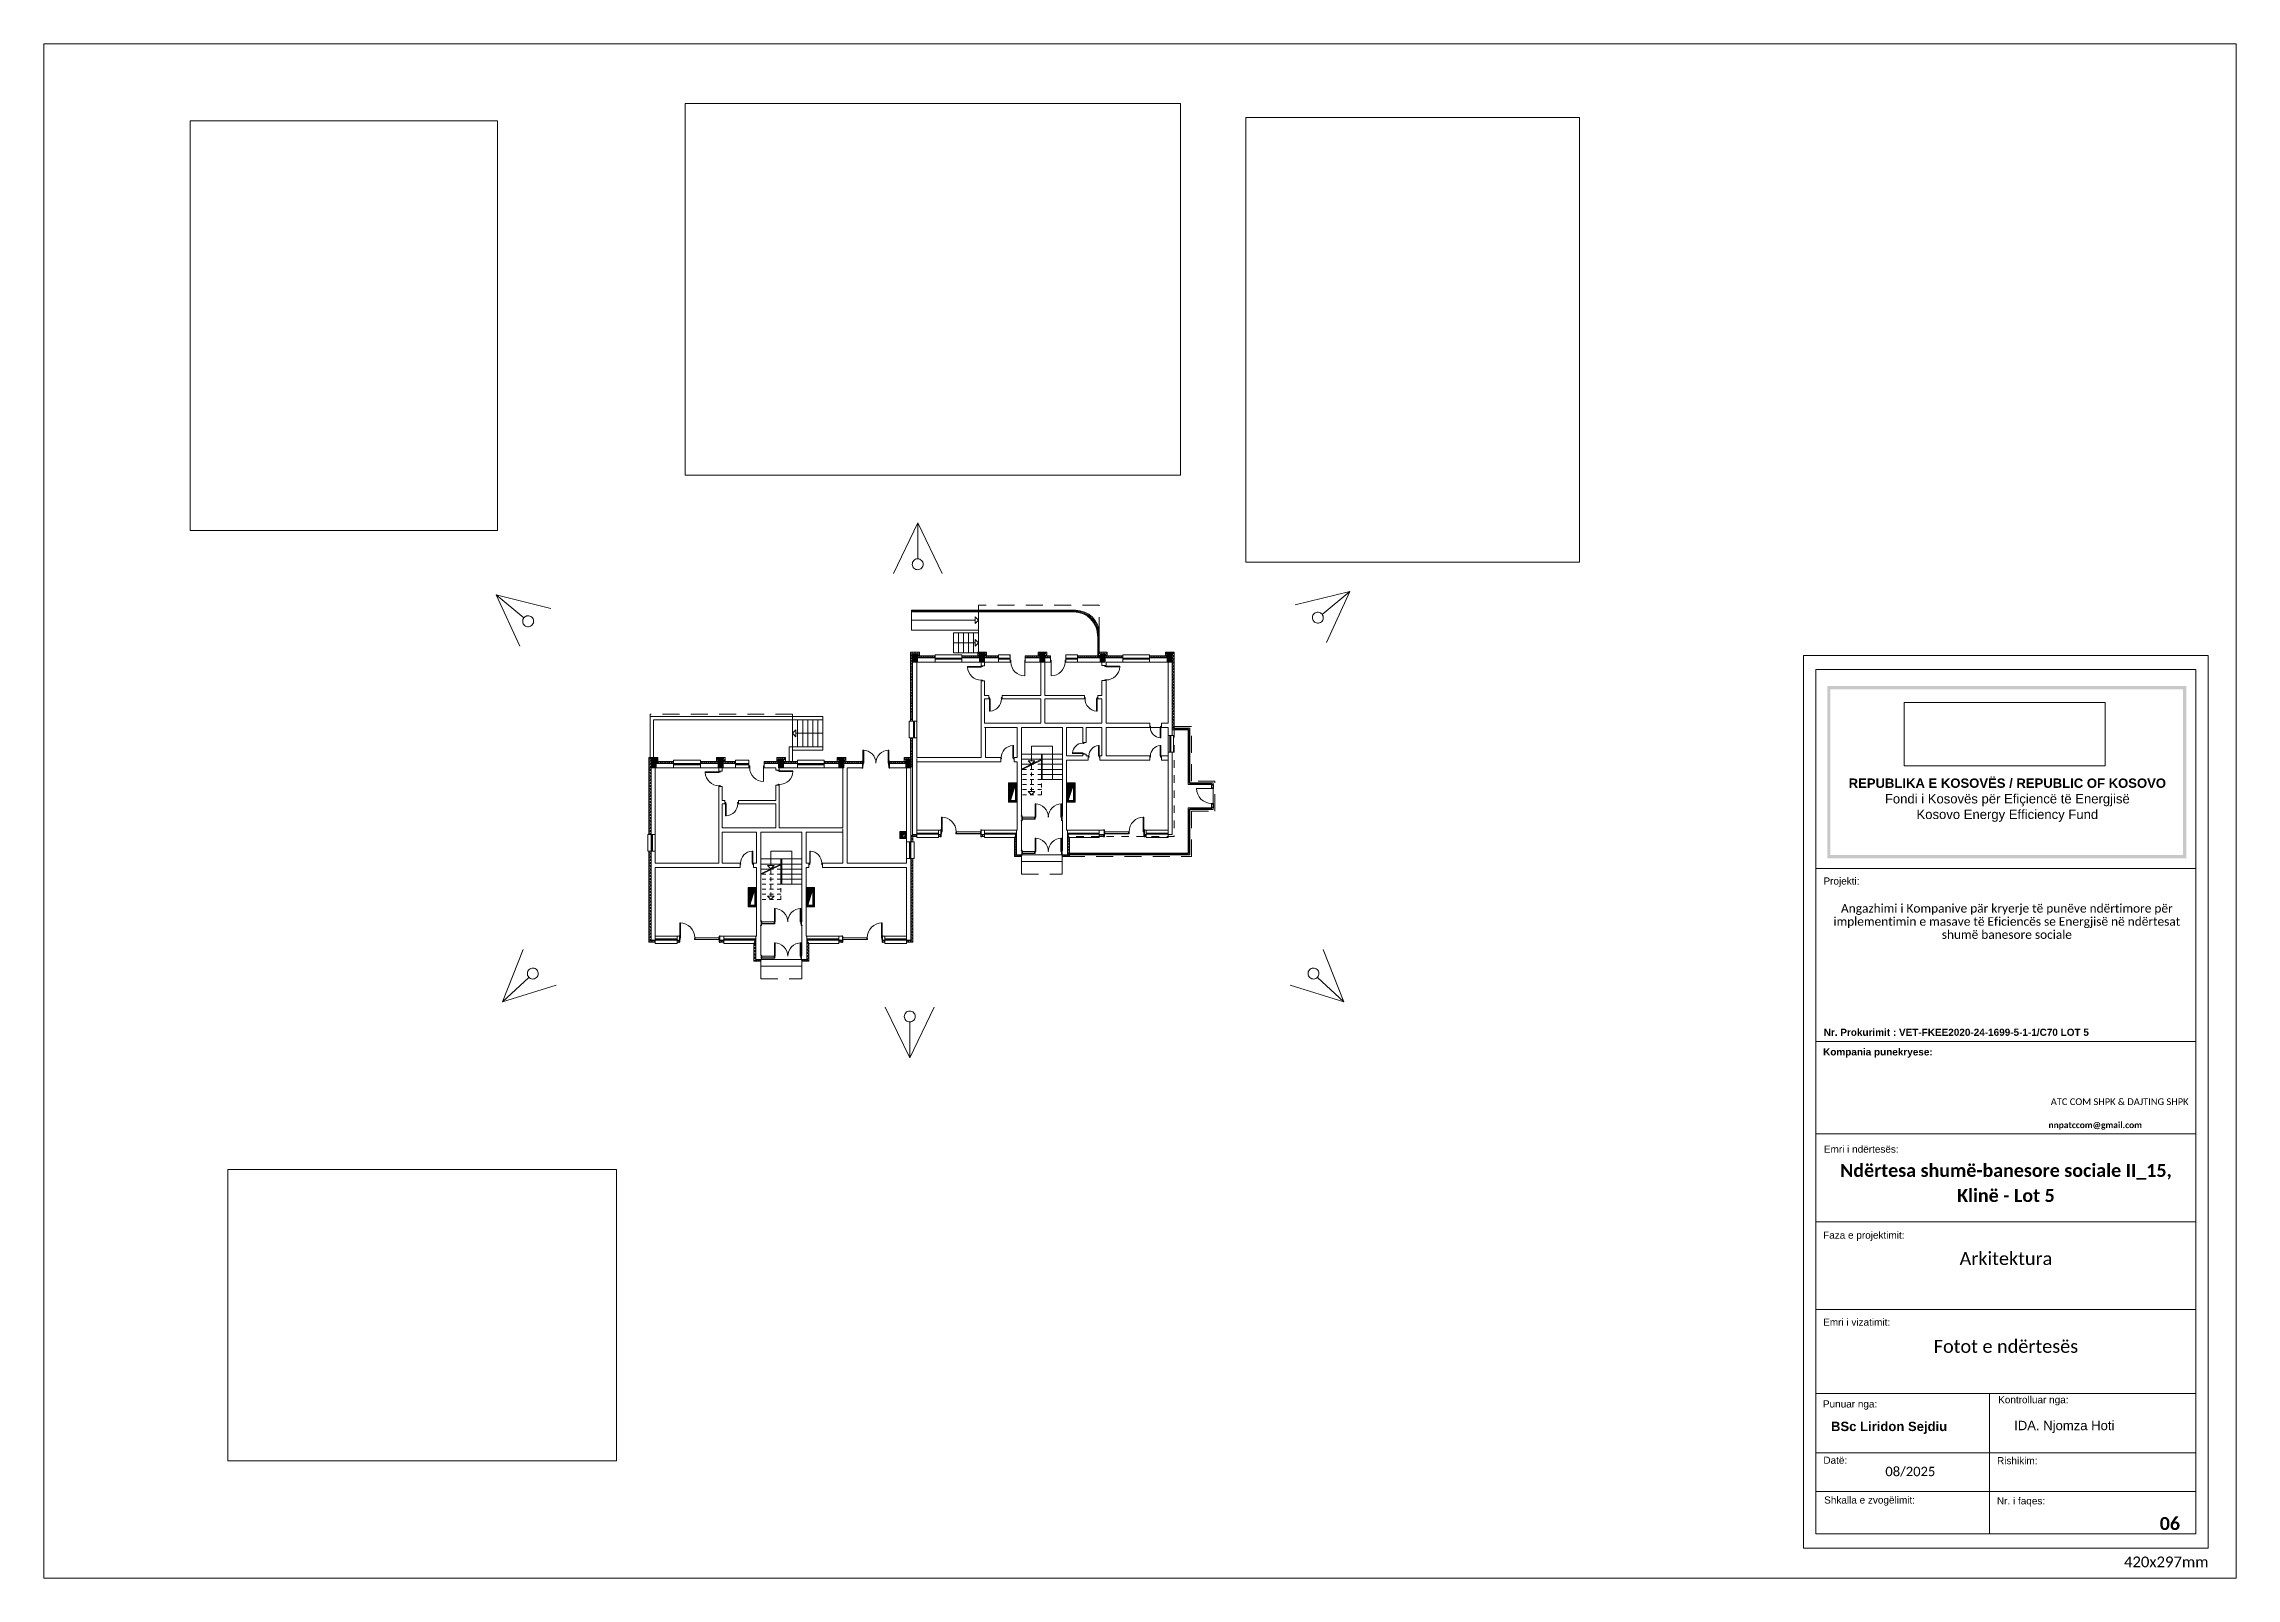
# Model space of a CAD drawing. Header units: feet. Extents: x 2814058 to 2855058, y -67651 to -38951.
import ezdxf

# ---------------------------------------------------------------- set-up
doc = ezdxf.new("R2010")
doc.units = ezdxf.units.FT
doc.header["$MEASUREMENT"] = 0
doc.header["$XCLIPFRAME"] = 0
for name, pattern in [('Dashed', [282.222223, 141.111112, -141.111112]), ('Long Dashed', [529.166651, 317.499995, -211.666656]), ('Small Dashed', [141.111111, 70.555556, -70.555556])]:
    doc.linetypes.add(name, pattern=pattern)
for name, color, linetype, lineweight in [('0_muret e jashtme_Pen_No__1', 7, 'Continuous', 0), ('0_muret e jashtme_Pen_No__19', 255, 'Continuous', 0), ('Annotation - Text_Pen_No__1', 7, 'Continuous', 0), ('Dimensioning - General_Pen_No__41', 7, 'Continuous', 0), ('Shell - Roof_Pen_No__1', 7, 'Continuous', 0), ('Shell - Roof_Pen_No__21', 7, 'Continuous', 0), ('Structural - Bearing_Pen_No__1', 7, 'Continuous', 0)]:
    doc.layers.add(name, color=color, linetype=linetype, lineweight=lineweight)
for name, color, linetype, lineweight, true_color in [('0_muret e jashtme_Pen_No__14', 7, 'Continuous', 0, 0xbd8b17), ('Annotation - Text_Pen_No__61', 7, 'Continuous', 0, 0x6a6a6a), ('Drawing & Figure_Pen_No__48', 7, 'Continuous', 0, 0xa80f02), ('Shell - Roof_Pen_No__61', 7, 'Continuous', 0, 0x6a6a6a), ('Structural - Bearing_Pen_No__61', 7, 'Continuous', 0, 0x6a6a6a), ('Structural - Bearing_Pen_No__86', 7, 'Continuous', 0, 0x5555ff)]:
    doc.layers.add(name, color=color, linetype=linetype, lineweight=lineweight, true_color=true_color)
doc.layers.add('Drawing & Figure', color=7, linetype='Continuous')
doc.layers.add('Shell - Roof', color=7, linetype='Continuous')
doc.styles.add('GENERATED_STYLE_1', font='arialbd.ttf')
doc.styles.add('GENERATED_STYLE_2', font='calibrib.ttf')
doc.styles.add('GENERATED_STYLE_3', font='arial.ttf')
doc.styles.add('GENERATED_STYLE_4', font='calibri.ttf')
doc.styles.add('GENERATED_STYLE_5', font='calibril.ttf')
picture_1 = doc.add_image_def('image1.png', size_in_pixel=(354, 134))
picture_2 = doc.add_image_def('image2.jpg', size_in_pixel=(1600, 1200))
picture_3 = doc.add_image_def('image3.jpg', size_in_pixel=(1200, 1600))
picture_4 = doc.add_image_def('image4.jpg', size_in_pixel=(1600, 1200))
picture_5 = doc.add_image_def('image5.jpg', size_in_pixel=(1200, 1600))
pattern_1 = [(90, (2247653.822, -76424.967), (-34.6410162, 0), [20, -40]), (90, (2247636.502, -76394.967), (-34.6410162, 0), [20, -40]), (150, (2247653.822, -76404.967), (17.320508, 30), [20, -40]), (150, (2247619.18, -76404.967), (17.320508, 30), [20, -40]), (210, (2247653.822, -76424.967), (-17.320508, 30), [20, -40]), (210, (2247619.18, -76424.967), (-17.320508, 30), [20, -40])]

msp = doc.modelspace()

# ---------------------------------------------------------------- texts
at = {"layer": 'Annotation - Text_Pen_No__1', "color": 7}
for s, style, p in [('IDA. Njomza Hoti', 'GENERATED_STYLE_3', (2850906, -64883)), ('08/2025', 'GENERATED_STYLE_4', (2848497, -65743))]:
    msp.add_text(s, height=175, dxfattribs=dict(at, style=style)).set_placement(p)
at = {"layer": 'Annotation - Text_Pen_No__1', "color": 7, "linetype": 'Continuous', "lineweight": 0, "attachment_point": 2}
for s, insert, char_height, style in [('\\A1;REPUBLIKA E KOSOVËS / REPUBLIC OF KOSOVO\\P{\\fArial|b0|i0|c0|p34;Fondi i Kosovës për Efiçiencë të Energjisë\\PKosovo Energy Efficiency Fund\\P}', (2850778, -52693), 175, 'GENERATED_STYLE_1'), ('\\A1;Arkitektura', (2850752, -61551), 242.5, 'GENERATED_STYLE_4'), ('\\A1;Fotot e ndërtesës', (2850752, -63194), 242.5, 'GENERATED_STYLE_4'), ('\\A1; 06', (2853776, -66508), 242.5, 'GENERATED_STYLE_2')]:
    msp.add_mtext(s, dxfattribs=dict(at, insert=insert, char_height=char_height, style=style))
at = {"layer": 'Annotation - Text_Pen_No__1', "color": 7, "linetype": 'Continuous', "lineweight": 5, "insert": (2850769, -55042), "char_height": 160, "width": 6798, "attachment_point": 2, "line_spacing_factor": 0.919632, "style": 'GENERATED_STYLE_5'}
msp.add_mtext('\\A1;Angazhimi i Kompanive pär kryerje të punëve ndërtimore për implementimin e masave të Eficiencës se Energjisë në ndërtesat shumë banesore sociale', dxfattribs=at)
at = {"layer": 'Annotation - Text_Pen_No__1', "color": 7, "linetype": 'Continuous', "lineweight": 5, "attachment_point": 2}
for s, insert, char_height, style in [('\\A1;ATC COM SHPK & DAJTING SHPK ', (2852879, -58676), 125, 'GENERATED_STYLE_4'), ('\\A1;BSc Liridon Sejdiu', (2848567, -64725), 175, 'GENERATED_STYLE_1')]:
    msp.add_mtext(s, dxfattribs=dict(at, insert=insert, char_height=char_height, style=style))
at = {"layer": 'Annotation - Text_Pen_No__1', "color": 7, "linetype": 'Continuous', "lineweight": 0, "insert": (2850752, -59903), "char_height": 242.5, "attachment_point": 2, "line_spacing_factor": 1.16153, "style": 'GENERATED_STYLE_2'}
msp.add_mtext('\\A1;Ndërtesa shumë-banesore sociale II_15, \\PKlinë - Lot 5', dxfattribs=at)
at = {"layer": 'Annotation - Text_Pen_No__61', "color": 251, "linetype": 'Continuous', "lineweight": 0, "true_color": 0x6a6a6a, "insert": (2853751, -67247), "char_height": 200, "attachment_point": 2, "style": 'GENERATED_STYLE_4'}
msp.add_mtext('\\A1;420x297mm', dxfattribs=at)
at = {"layer": 'Dimensioning - General_Pen_No__41', "color": 7, "linetype": 'Continuous', "lineweight": 0, "attachment_point": 7}
for s, insert, char_height, style in [('\\A1;Projekti:', (2847340, -54718), 133.38, 'GENERATED_STYLE_3'), ('\\A1;Kompania punekryese:', (2847333, -57914), 133.38, 'GENERATED_STYLE_1'), ('\\A1;Emri i ndërtesës:', (2847348, -59695), 133.38, 'GENERATED_STYLE_3'), ('\\A1;Faza e projektimit:', (2847333, -61342), 133.38, 'GENERATED_STYLE_3'), ('\\A1;Emri i vizatimit:', (2847334, -62931), 133.38, 'GENERATED_STYLE_3'), ('\\A1;Punuar nga:', (2847330, -64499), 133.38, 'GENERATED_STYLE_3'), ('\\A1;Kontrolluar nga:', (2850607, -64420), 133.38, 'GENERATED_STYLE_3'), ('\\A1;Datë:', (2847338, -65514), 133.4, 'GENERATED_STYLE_3'), ('\\A1;Rishikim:', (2850586, -65522), 133.38, 'GENERATED_STYLE_3'), ('\\A1;Shkalla e zvogëlimit:', (2847353, -66296), 133.38, 'GENERATED_STYLE_3'), ('\\A1;Nr. i faqes:', (2850584, -66312), 133.38, 'GENERATED_STYLE_3')]:
    msp.add_mtext(s, dxfattribs=dict(at, insert=insert, char_height=char_height, style=style))
at = {"layer": 'Dimensioning - General_Pen_No__41', "color": 7, "linetype": 'Continuous', "lineweight": 5, "insert": (2847344, -57511), "char_height": 133.37, "attachment_point": 7, "style": 'GENERATED_STYLE_1'}
msp.add_mtext('\\A1;Nr. Prokurimit : VET-FKEE2020-24-1699-5-1-1/C70 LOT 5', dxfattribs=at)
at = {"layer": 'Dimensioning - General_Pen_No__41', "color": 7, "linetype": 'Continuous', "lineweight": 5, "insert": (2851549, -59263), "char_height": 115, "attachment_point": 7, "line_spacing_factor": 0.922253, "style": 'GENERATED_STYLE_1'}
msp.add_mtext('\\A1;\\pt737.29,1517,2350.4,3281.9;{\\fCalibri|b1|i0|c0|p34;nnpatccom@gmail.com}', dxfattribs=at)

# ---------------------------------------------------------------- blocks, each defined once
blk = doc.blocks.new('Line_1', base_point=(2832528, -52091))
at = {"layer": 'Shell - Roof_Pen_No__1', "color": 7, "linetype": 'Continuous', "lineweight": 0}
for p, q in [((2832528, -52425), (2832465, -52362)), ((2832465, -52362), (2832590, -52362)), ((2832528, -52091), (2832528, -52362)), ((2832528, -52425), (2832590, -52362))]:
    blk.add_line(p, q, dxfattribs=at)
blk = doc.blocks.new('Line_2', base_point=(2832528, -52441))
at = {"layer": 'Shell - Roof_Pen_No__1', "color": 7, "linetype": 'Continuous', "lineweight": 0}
for p, q in [((2832528, -53000), (2832465, -52937)), ((2832465, -52937), (2832590, -52937)), ((2832528, -53000), (2832590, -52937))]:
    blk.add_line(p, q, dxfattribs=at)
at = {"layer": 'Shell - Roof_Pen_No__61', "color": 251, "linetype": 'Small Dashed', "lineweight": 0, "true_color": 0x6a6a6a}
blk.add_line((2832528, -52441), (2832528, -52937), dxfattribs=at)
blk = doc.blocks.new('Line_3', base_point=(2827654, -54050))
at = {"layer": 'Shell - Roof_Pen_No__1', "color": 7, "linetype": 'Continuous', "lineweight": 0}
for p, q in [((2827654, -54050), (2827654, -54321)), ((2827654, -54384), (2827591, -54321)), ((2827591, -54321), (2827717, -54321)), ((2827654, -54384), (2827717, -54321))]:
    blk.add_line(p, q, dxfattribs=at)
blk = doc.blocks.new('Line_4', base_point=(2827654, -54400))
at = {"layer": 'Shell - Roof_Pen_No__1', "color": 7, "linetype": 'Continuous', "lineweight": 0}
for p, q in [((2827654, -54959), (2827591, -54896)), ((2827591, -54896), (2827717, -54896)), ((2827654, -54959), (2827717, -54896))]:
    blk.add_line(p, q, dxfattribs=at)
at = {"layer": 'Shell - Roof_Pen_No__61', "color": 251, "linetype": 'Small Dashed', "lineweight": 0, "true_color": 0x6a6a6a}
blk.add_line((2827654, -54400), (2827654, -54896), dxfattribs=at)
blk = doc.blocks.new('Line_5', base_point=(2831070, -50156))
at = {"layer": 'Shell - Roof_Pen_No__1', "color": 7, "linetype": 'Continuous', "lineweight": 0}
for p, q in [((2831070, -50156), (2831478, -50156)), ((2831540, -50156), (2831478, -50093)), ((2831478, -50219), (2831478, -50093)), ((2831540, -50156), (2831478, -50219))]:
    blk.add_line(p, q, dxfattribs=at)
blk = doc.blocks.new('Line_6', base_point=(2828626, -51848))
at = {"layer": 'Shell - Roof_Pen_No__1', "color": 7, "linetype": 'Continuous', "lineweight": 0}
for p, q in [((2828061, -51848), (2828124, -51786)), ((2828061, -51848), (2828124, -51911)), ((2828124, -51786), (2828124, -51911)), ((2828626, -51848), (2828124, -51848))]:
    blk.add_line(p, q, dxfattribs=at)
blk = doc.blocks.new('Line_7', base_point=(2830287, -49733))
at = {"layer": 'Shell - Roof_Pen_No__1', "color": 7, "linetype": 'Continuous', "lineweight": 0}
for p, q in [((2830287, -49733), (2831478, -49733)), ((2831540, -49733), (2831478, -49670)), ((2831478, -49796), (2831478, -49670)), ((2831540, -49733), (2831478, -49796))]:
    blk.add_line(p, q, dxfattribs=at)

# ---------------------------------------------------------------- hatches: boundary and pattern name
at = {"layer": '0_muret e jashtme_Pen_No__14', "linetype": 'Continuous', "lineweight": 0, "true_color": 0xbd8b17}
h = msp.add_hatch(dxfattribs=at)
h.set_pattern_fill('STYROFOAM_SM_INSULATION', color=42, style=0, pattern_type=2)
h.set_pattern_definition(pattern_1)
h.paths.add_polyline_path([(2830434, -50400), (2830434, -50328), (2830265, -50328), (2830265, -50400), (2830302, -50400), (2830302, -50360), (2830396, -50360), (2830396, -50400)])
h = msp.add_hatch(dxfattribs=at)
h.set_pattern_fill('STYROFOAM_SM_INSULATION', color=42, style=0, pattern_type=2)
h.set_pattern_definition(pattern_1)
h.paths.add_polyline_path([(2830265, -50360), (2830265, -51618), (2830302, -51618), (2830302, -50360)])
h = msp.add_hatch(dxfattribs=at)
h.set_pattern_fill('STYROFOAM_SM_INSULATION', color=42, style=0, pattern_type=2)
h.set_pattern_definition(pattern_1)
h.paths.add_polyline_path([(2830381, -50438), (2830726, -50438), (2830726, -50400), (2830381, -50400)])
h = msp.add_hatch(dxfattribs=at)
h.set_pattern_fill('STYROFOAM_SM_INSULATION', color=42, style=0, pattern_type=2)
h.set_pattern_definition(pattern_1)
h.paths.add_polyline_path([(2831227, -50438), (2831912, -50438), (2831912, -50400), (2831227, -50400)])
h = msp.add_hatch(dxfattribs=at)
h.set_pattern_fill('STYROFOAM_SM_INSULATION', color=42, style=0, pattern_type=2)
h.set_pattern_definition(pattern_1)
h.paths.add_polyline_path([(2831688, -50400), (2831688, -50328), (2831525, -50328), (2831525, -50400), (2831556, -50400), (2831556, -50360), (2831650, -50360), (2831650, -50400)])
h = msp.add_hatch(dxfattribs=at)
h.set_pattern_fill('STYROFOAM_SM_INSULATION', color=42, style=0, pattern_type=2)
h.set_pattern_definition(pattern_1)
h.paths.add_polyline_path([(2832413, -50400), (2832413, -50438), (2832886, -50438), (2832886, -50400)])
h = msp.add_hatch(dxfattribs=at)
h.set_pattern_fill('STYROFOAM_SM_INSULATION', color=42, style=0, pattern_type=2)
h.set_pattern_definition(pattern_1)
h.paths.add_polyline_path([(2832816, -50400), (2832816, -50328), (2832653, -50328), (2832653, -50400), (2832684, -50400), (2832684, -50360), (2832778, -50360), (2832778, -50400)])
h = msp.add_hatch(dxfattribs=at)
h.set_pattern_fill('STYROFOAM_SM_INSULATION', color=42, style=0, pattern_type=2)
h.set_pattern_definition(pattern_1)
h.paths.add_polyline_path([(2833387, -50438), (2834234, -50438), (2834234, -50400), (2833387, -50400)])
h = msp.add_hatch(dxfattribs=at)
h.set_pattern_fill('STYROFOAM_SM_INSULATION', color=42, style=0, pattern_type=2)
h.set_pattern_definition(pattern_1)
h.paths.add_polyline_path([(2833944, -50400), (2833944, -50328), (2833781, -50328), (2833781, -50400), (2833813, -50400), (2833813, -50360), (2833907, -50360), (2833907, -50400)])
h = msp.add_hatch(dxfattribs=at)
h.set_pattern_fill('STYROFOAM_SM_INSULATION', color=42, style=0, pattern_type=2)
h.set_pattern_definition(pattern_1)
h.paths.add_polyline_path([(2834736, -50438), (2835066, -50438), (2835066, -50400), (2834736, -50400)])
h = msp.add_hatch(dxfattribs=at)
h.set_pattern_fill('STYROFOAM_SM_INSULATION', color=42, style=0, pattern_type=2)
h.set_pattern_definition(pattern_1)
h.paths.add_polyline_path([(2835198, -50516), (2835198, -50328), (2835035, -50328), (2835035, -50400), (2835066, -50400), (2835066, -50360), (2835160, -50360), (2835160, -50516)])
h = msp.add_hatch(dxfattribs=at)
h.set_pattern_fill('STYROFOAM_SM_INSULATION', color=42, style=0, pattern_type=2)
h.set_pattern_definition(pattern_1)
h.paths.add_polyline_path([(2835198, -51754), (2835198, -50516), (2835160, -50516), (2835160, -51754)])
h = msp.add_hatch(dxfattribs=at)
h.set_pattern_fill('STYROFOAM_SM_INSULATION', color=42, style=0, pattern_type=2)
h.set_pattern_definition(pattern_1)
h.paths.add_polyline_path([(2830265, -52473), (2830302, -52473), (2830302, -51932), (2830265, -51932)])
h = msp.add_hatch(dxfattribs=at)
h.set_pattern_fill('STYROFOAM_SM_INSULATION', color=42, style=0, pattern_type=2)
h.set_pattern_definition(pattern_1)
h.paths.add_polyline_path([(2825538, -52413), (2825538, -52303), (2825375, -52303), (2825375, -52491), (2825413, -52491), (2825413, -52334), (2825507, -52334), (2825507, -52413)])
h = msp.add_hatch(dxfattribs=at)
h.set_pattern_fill('STYROFOAM_SM_INSULATION', color=42, style=0, pattern_type=2)
h.set_pattern_definition(pattern_1)
h.paths.add_polyline_path([(2825507, -52413), (2825836, -52413), (2825836, -52375), (2825507, -52375)])
h = msp.add_hatch(dxfattribs=at)
h.set_pattern_fill('STYROFOAM_SM_INSULATION', color=42, style=0, pattern_type=2)
h.set_pattern_definition(pattern_1)
h.paths.add_polyline_path([(2826338, -52375), (2826338, -52413), (2826995, -52413), (2826995, -52375)])
h = msp.add_hatch(dxfattribs=at)
h.set_pattern_fill('STYROFOAM_SM_INSULATION', color=42, style=0, pattern_type=2)
h.set_pattern_definition(pattern_1)
h.paths.add_polyline_path([(2826798, -52375), (2826798, -52303), (2826635, -52303), (2826635, -52375), (2826667, -52375), (2826667, -52334), (2826761, -52334), (2826761, -52375)])
h = msp.add_hatch(dxfattribs=at)
h.set_pattern_fill('STYROFOAM_SM_INSULATION', color=42, style=0, pattern_type=2)
h.set_pattern_definition(pattern_1)
h.paths.add_polyline_path([(2828150, -52375), (2827527, -52375), (2827527, -52413), (2828150, -52413)])
h = msp.add_hatch(dxfattribs=at)
h.set_pattern_fill('STYROFOAM_SM_INSULATION', color=42, style=0, pattern_type=2)
h.set_pattern_definition(pattern_1)
h.paths.add_polyline_path([(2827927, -52375), (2827927, -52303), (2827764, -52303), (2827764, -52375), (2827795, -52375), (2827795, -52334), (2827889, -52334), (2827889, -52375)])
h = msp.add_hatch(dxfattribs=at)
h.set_pattern_fill('STYROFOAM_SM_INSULATION', color=42, style=0, pattern_type=2)
h.set_pattern_definition(pattern_1)
h.paths.add_polyline_path([(2828652, -52375), (2828652, -52413), (2829368, -52413), (2829368, -52375)])
h = msp.add_hatch(dxfattribs=at)
h.set_pattern_fill('STYROFOAM_SM_INSULATION', color=42, style=0, pattern_type=2)
h.set_pattern_definition(pattern_1)
h.paths.add_polyline_path([(2829055, -52375), (2829055, -52303), (2828892, -52303), (2828892, -52375), (2828923, -52375), (2828923, -52334), (2829017, -52334), (2829017, -52375)])
h = msp.add_hatch(dxfattribs=at)
h.set_pattern_fill('STYROFOAM_SM_INSULATION', color=42, style=0, pattern_type=2)
h.set_pattern_definition(pattern_1)
h.paths.add_polyline_path([(2829870, -52413), (2830246, -52413), (2830271, -52375), (2829870, -52375)])
h = msp.add_hatch(dxfattribs=at)
h.set_pattern_fill('STYROFOAM_SM_INSULATION', color=42, style=0, pattern_type=2)
h.set_pattern_definition(pattern_1)
h.paths.add_polyline_path([(2830271, -52334), (2830271, -52303), (2830146, -52303), (2830146, -52375), (2830177, -52375), (2830177, -52334)])
h = msp.add_hatch(dxfattribs=at)
h.set_pattern_fill('STYROFOAM_SM_INSULATION', color=42, style=0, pattern_type=2)
h.set_pattern_definition(pattern_1)
h.paths.add_polyline_path([(2830246, -52413), (2830271, -52413), (2830271, -52375)])
h = msp.add_hatch(dxfattribs=at)
h.set_pattern_fill('STYROFOAM_SM_INSULATION', color=42, style=0, pattern_type=2)
h.set_pattern_definition(pattern_1)
h.paths.add_polyline_path([(2825375, -52491), (2825375, -53741), (2825413, -53741), (2825413, -52491)])
h = msp.add_hatch(dxfattribs=at)
h.set_pattern_fill('STYROFOAM_SM_INSULATION', color=42, style=0, pattern_type=2)
h.set_pattern_definition(pattern_1)
h.paths.add_polyline_path([(2825375, -55757), (2825413, -55719), (2825413, -54054), (2825375, -54054)])
h = msp.add_hatch(dxfattribs=at)
h.set_pattern_fill('STYROFOAM_SM_INSULATION', color=42, style=0, pattern_type=2)
h.set_pattern_definition(pattern_1)
h.paths.add_polyline_path([(2830271, -53760), (2830271, -53878), (2830309, -53878), (2830309, -53760)])
h = msp.add_hatch(dxfattribs=at)
h.set_pattern_fill('STYROFOAM_SM_INSULATION', color=42, style=0, pattern_type=2)
h.set_pattern_definition(pattern_1)
h.paths.add_polyline_path([(2830302, -53760), (2830302, -53776), (2830287, -53776), (2830287, -53760)])
h = msp.add_hatch(dxfattribs=at)
h.set_pattern_fill('STYROFOAM_SM_INSULATION', color=42, style=0, pattern_type=2)
h.set_pattern_definition(pattern_1)
h.paths.add_polyline_path([(2830328, -53739), (2830302, -53777), (2830381, -53777), (2830381, -53739)])
h = msp.add_hatch(dxfattribs=at)
h.set_pattern_fill('STYROFOAM_SM_INSULATION', color=42, style=0, pattern_type=2)
h.set_pattern_definition(pattern_1)
h.paths.add_polyline_path([(2830328, -53739), (2830302, -53739), (2830302, -53777)])
h = msp.add_hatch(dxfattribs=at)
h.set_pattern_fill('STYROFOAM_SM_INSULATION', color=42, style=0, pattern_type=2)
h.set_pattern_definition(pattern_1)
h.paths.add_polyline_path([(2830788, -53777), (2830834, -53777), (2830834, -53739), (2830788, -53739)])
h = msp.add_hatch(dxfattribs=at)
h.set_pattern_fill('STYROFOAM_SM_INSULATION', color=42, style=0, pattern_type=2)
h.set_pattern_definition(pattern_1)
h.paths.add_polyline_path([(2831586, -53739), (2831586, -53777), (2831650, -53777), (2831650, -53739)])
h = msp.add_hatch(dxfattribs=at)
h.set_pattern_fill('STYROFOAM_SM_INSULATION', color=42, style=0, pattern_type=2)
h.set_pattern_definition(pattern_1)
h.paths.add_polyline_path([(2832340, -54152), (2832208, -54152), (2832208, -53820), (2832238, -53737), (2832238, -53730), (2832246, -53730), (2832246, -54121), (2832340, -54121)])
h = msp.add_hatch(dxfattribs=at)
h.set_pattern_fill('STYROFOAM_SM_INSULATION', color=42, style=0, pattern_type=2)
h.set_pattern_definition(pattern_1)
h.paths.add_polyline_path([(2833105, -54152), (2833239, -54152), (2833239, -53820), (2833210, -53737), (2833209, -53730), (2833202, -53730), (2833202, -54121), (2833105, -54121)])
h = msp.add_hatch(dxfattribs=at)
h.set_pattern_fill('STYROFOAM_SM_INSULATION', color=42, style=0, pattern_type=2)
h.set_pattern_definition(pattern_1)
h.paths.add_polyline_path([(2833887, -53739), (2833797, -53739), (2833797, -53777), (2833887, -53777)])
h = msp.add_hatch(dxfattribs=at)
h.set_pattern_fill('STYROFOAM_SM_INSULATION', color=42, style=0, pattern_type=2)
h.set_pattern_definition(pattern_1)
h.paths.add_polyline_path([(2834675, -53739), (2834640, -53739), (2834640, -53777), (2834675, -53777)])
h = msp.add_hatch(dxfattribs=at)
h.set_pattern_fill('STYROFOAM_SM_INSULATION', color=42, style=0, pattern_type=2)
h.set_pattern_definition(pattern_1)
h.paths.add_polyline_path([(2830271, -54191), (2830271, -55719), (2830309, -55757), (2830309, -54191)])
h = msp.add_hatch(dxfattribs=at)
h.set_pattern_fill('STYROFOAM_SM_INSULATION', color=42, style=0, pattern_type=2)
h.set_pattern_definition(pattern_1)
h.paths.add_polyline_path([(2825413, -55719), (2825375, -55757), (2825491, -55757), (2825491, -55719)])
h = msp.add_hatch(dxfattribs=at)
h.set_pattern_fill('STYROFOAM_SM_INSULATION', color=42, style=0, pattern_type=2)
h.set_pattern_definition(pattern_1)
h.paths.add_polyline_path([(2825899, -55757), (2825944, -55757), (2825944, -55719), (2825899, -55719)])
h = msp.add_hatch(dxfattribs=at)
h.set_pattern_fill('STYROFOAM_SM_INSULATION', color=42, style=0, pattern_type=2)
h.set_pattern_definition(pattern_1)
h.paths.add_polyline_path([(2826697, -55719), (2826697, -55757), (2826776, -55757), (2826776, -55719)])
h = msp.add_hatch(dxfattribs=at)
h.set_pattern_fill('STYROFOAM_SM_INSULATION', color=42, style=0, pattern_type=2)
h.set_pattern_definition(pattern_1)
h.paths.add_polyline_path([(2827466, -56111), (2827334, -56111), (2827334, -55778), (2827363, -55717), (2827364, -55710), (2827372, -55710), (2827372, -56080), (2827466, -56080)])
h = msp.add_hatch(dxfattribs=at)
h.set_pattern_fill('STYROFOAM_SM_INSULATION', color=42, style=0, pattern_type=2)
h.set_pattern_definition(pattern_1)
h.paths.add_polyline_path([(2828234, -56111), (2828365, -56111), (2828365, -55778), (2828336, -55717), (2828336, -55710), (2828328, -55710), (2828328, -56080), (2828234, -56080)])
h = msp.add_hatch(dxfattribs=at)
h.set_pattern_fill('STYROFOAM_SM_INSULATION', color=42, style=0, pattern_type=2)
h.set_pattern_definition(pattern_1)
h.paths.add_polyline_path([(2828923, -55719), (2828923, -55757), (2828991, -55757), (2828991, -55719)])
h = msp.add_hatch(dxfattribs=at)
h.set_pattern_fill('STYROFOAM_SM_INSULATION', color=42, style=0, pattern_type=2)
h.set_pattern_definition(pattern_1)
h.paths.add_polyline_path([(2829743, -55719), (2829743, -55757), (2829785, -55757), (2829785, -55719)])
h = msp.add_hatch(dxfattribs=at)
h.set_pattern_fill('STYROFOAM_SM_INSULATION', color=42, style=0, pattern_type=2)
h.set_pattern_definition(pattern_1)
h.paths.add_polyline_path([(2830271, -55719), (2830193, -55719), (2830193, -55757), (2830309, -55757)])
at = {"layer": '0_muret e jashtme_Pen_No__19', "linetype": 'Continuous', "lineweight": 0}
for points in [[(2830396, -50516), (2830396, -50360), (2830302, -50360), (2830302, -50516)], [(2831650, -50516), (2831650, -50360), (2831556, -50360), (2831556, -50516)], [(2832778, -50516), (2832778, -50360), (2832684, -50360), (2832684, -50516)], [(2833907, -50516), (2833907, -50360), (2833813, -50360), (2833813, -50516)], [(2835160, -50516), (2835160, -50360), (2835066, -50360), (2835066, -50516)], [(2825507, -52491), (2825507, -52334), (2825413, -52334), (2825413, -52491)], [(2826761, -52491), (2826761, -52334), (2826667, -52334), (2826667, -52491)], [(2827889, -52491), (2827889, -52334), (2827795, -52334), (2827795, -52491)], [(2829017, -52491), (2829017, -52334), (2828923, -52334), (2828923, -52491)], [(2830271, -52491), (2830271, -52334), (2830177, -52334), (2830177, -52491)]]:
    msp.add_hatch(color=255, dxfattribs=at).paths.add_polyline_path(points)
at = {"layer": 'Structural - Bearing_Pen_No__1', "linetype": 'Continuous', "lineweight": 0}
h = msp.add_hatch(color=9, dxfattribs=at)
h.paths.add_polyline_path([(2832261, -52773), (2832101, -52773), (2832101, -53137), (2832261, -53137)])
h.paths.add_polyline_path([(2832133, -53105), (2832230, -53105), (2832230, -52804), (2832133, -52804)], flags=0)
for points in [[(2832133, -53105), (2832230, -52804), (2832133, -52804)], [(2833217, -53105), (2833314, -52804), (2833217, -52804)], [(2830099, -53782), (2830161, -53713), (2830099, -53713)], [(2827259, -55064), (2827356, -54763), (2827259, -54763)], [(2828343, -55064), (2828441, -54763), (2828343, -54763)]]:
    msp.add_hatch(color=8, dxfattribs=at).paths.add_polyline_path(points)
h = msp.add_hatch(color=9, dxfattribs=at)
h.paths.add_polyline_path([(2833346, -52773), (2833186, -52773), (2833186, -53137), (2833346, -53137)])
h.paths.add_polyline_path([(2833217, -53105), (2833314, -53105), (2833314, -52804), (2833217, -52804)], flags=0)
h = msp.add_hatch(color=9, dxfattribs=at)
h.paths.add_polyline_path([(2830193, -53682), (2830067, -53682), (2830067, -53814), (2830193, -53814)])
h.paths.add_polyline_path([(2830161, -53713), (2830099, -53713), (2830099, -53782), (2830161, -53782)], flags=0)
h = msp.add_hatch(color=9, dxfattribs=at)
h.paths.add_polyline_path([(2827388, -54732), (2827228, -54732), (2827228, -55096), (2827388, -55096)])
h.paths.add_polyline_path([(2827259, -55064), (2827356, -55064), (2827356, -54763), (2827259, -54763)], flags=0)
h = msp.add_hatch(color=9, dxfattribs=at)
h.paths.add_polyline_path([(2828472, -54732), (2828312, -54732), (2828312, -55096), (2828472, -55096)])
h.paths.add_polyline_path([(2828343, -55064), (2828441, -55064), (2828441, -54763), (2828343, -54763)], flags=0)
at = {"layer": 'Structural - Bearing_Pen_No__61', "linetype": 'Continuous', "lineweight": 0, "true_color": 0x6a6a6a}
msp.add_hatch(color=251, dxfattribs=at).paths.add_polyline_path([(2833781, -50007, 0.06653), (2833766, -49890, 0.265844), (2833452, -49576, 0.06653), (2833335, -49560), (2830302, -49560), (2830302, -49576), (2833319, -49576, -0.414214), (2833766, -50023), (2833766, -50422), (2833781, -50422)])
at = {"layer": 'Structural - Bearing_Pen_No__86', "linetype": 'Continuous', "lineweight": 0, "true_color": 0x5555ff}
for points in [[(2847411, -50965), (2848682, -50965), (2848682, -51023), (2847469, -51023), (2847469, -54049), (2847411, -54049)], [(2848021, -51023), (2848021, -50965), (2854123, -50965), (2854123, -54049), (2854065, -54049), (2854065, -51023)], [(2847411, -52998), (2847469, -52998), (2847469, -54127), (2848682, -54127), (2848682, -54184), (2847411, -54184)], [(2848021, -54184), (2848021, -54127), (2854065, -54127), (2854065, -52998), (2854123, -52998), (2854123, -54184)]]:
    msp.add_hatch(color=173, dxfattribs=at).paths.add_polyline_path(points)

# ---------------------------------------------------------------- linework, layer by layer
at = {"layer": '0_muret e jashtme_Pen_No__1', "color": 7, "linetype": 'Continuous', "lineweight": 0}
for p, q in [((2830302, -50360), (2830302, -51618)), ((2831227, -50378), (2830726, -50378)), ((2830726, -50378), (2830726, -50400)), ((2830726, -50400), (2830726, -50438)), ((2830726, -50400), (2830726, -50438)), ((2831227, -50400), (2831227, -50378)), ((2831227, -50400), (2831227, -50438)), ((2831227, -50400), (2831227, -50438)), ((2831912, -50400), (2831912, -50378)), ((2831912, -50378), (2832131, -50378)), ((2831912, -50400), (2831912, -50438)), ((2831912, -50400), (2831912, -50438)), ((2832131, -50400), (2832120, -50400)), ((2832131, -50400), (2832120, -50400)), ((2832131, -50378), (2832131, -50400)), ((2832131, -50400), (2832131, -50438)), ((2832131, -50438), (2832131, -50400)), ((2832131, -50438), (2832131, -50400)), ((2832413, -50400), (2832425, -50400)), ((2832413, -50438), (2832413, -50400)), ((2832413, -50438), (2832413, -50400)), ((2832413, -50438), (2832413, -50400)), ((2832413, -50400), (2832425, -50400)), ((2832413, -50400), (2832425, -50400)), ((2832886, -50400), (2832874, -50400)), ((2832886, -50400), (2832874, -50400)), ((2832886, -50400), (2832874, -50400)), ((2832886, -50438), (2832886, -50400)), ((2832886, -50438), (2832886, -50400)), ((2832886, -50438), (2832886, -50400)), ((2833168, -50400), (2833168, -50378)), ((2833168, -50378), (2833387, -50378)), ((2833168, -50400), (2833168, -50438)), ((2833168, -50438), (2833168, -50400)), ((2833168, -50438), (2833168, -50400)), ((2833168, -50400), (2833179, -50400)), ((2833168, -50400), (2833179, -50400)), ((2833387, -50378), (2833387, -50400)), ((2833387, -50400), (2833387, -50438)), ((2833387, -50400), (2833387, -50438)), ((2834234, -50400), (2834234, -50378)), ((2834234, -50378), (2834736, -50378)), ((2834234, -50400), (2834234, -50438)), ((2834234, -50400), (2834234, -50438)), ((2834736, -50378), (2834736, -50400)), ((2834736, -50400), (2834736, -50438)), ((2834736, -50400), (2834736, -50438)), ((2830726, -50438), (2830381, -50438)), ((2830726, -50438), (2830726, -50447)), ((2830726, -50438), (2830726, -50447)), ((2830726, -50447), (2830726, -50463)), ((2830733, -50447), (2830726, -50447)), ((2830726, -50447), (2830726, -50463)), ((2830726, -50447), (2830726, -50463)), ((2830726, -50463), (2830726, -50516)), ((2830726, -50463), (2830741, -50463)), ((2830726, -50463), (2830726, -50516)), ((2831227, -50516), (2830726, -50516)), ((2830749, -50440), (2830733, -50440)), ((2830733, -50440), (2830733, -50455)), ((2830733, -50455), (2830733, -50447)), ((2830741, -50455), (2830733, -50455)), ((2830733, -50455), (2830749, -50455)), ((2830741, -50463), (2830741, -50455)), ((2830741, -50463), (2831211, -50463)), ((2831203, -50440), (2830749, -50440)), ((2830749, -50455), (2830749, -50440)), ((2831203, -50440), (2830749, -50440)), ((2831203, -50447), (2830749, -50447)), ((2830749, -50455), (2831203, -50455)), ((2831219, -50440), (2831203, -50440)), ((2831203, -50440), (2831203, -50455)), ((2831203, -50455), (2831219, -50455)), ((2831219, -50455), (2831211, -50455)), ((2831211, -50455), (2831211, -50463)), ((2831211, -50463), (2831227, -50463)), ((2831219, -50455), (2831219, -50440)), ((2831227, -50447), (2831219, -50447)), ((2831219, -50447), (2831219, -50455)), ((2831912, -50438), (2831227, -50438)), ((2831227, -50438), (2831227, -50447)), ((2831227, -50438), (2831227, -50447)), ((2831227, -50447), (2831227, -50463)), ((2831227, -50447), (2831227, -50463)), ((2831227, -50447), (2831227, -50463)), ((2831227, -50463), (2831227, -50516)), ((2831227, -50463), (2831227, -50516)), ((2831330, -50598), (2831355, -50598)), ((2831330, -50610), (2831330, -50598)), ((2831355, -50610), (2831330, -50610)), ((2831355, -50604), (2831355, -50598)), ((2831355, -50598), (2831562, -50598)), ((2831355, -50598), (2831355, -50610)), ((2831562, -50604), (2831355, -50604)), ((2831355, -50610), (2831355, -50604)), ((2831355, -50604), (2831562, -50604)), ((2831355, -50604), (2831562, -50604)), ((2831562, -50610), (2831355, -50610)), ((2831562, -50598), (2831562, -50604)), ((2831562, -50610), (2831562, -50598)), ((2831562, -50598), (2831587, -50598)), ((2831562, -50604), (2831562, -50610)), ((2831587, -50610), (2831562, -50610)), ((2831587, -50585), (2831613, -50585)), ((2831613, -50585), (2831587, -50585)), ((2831587, -50585), (2831587, -50598)), ((2831587, -50585), (2831613, -50585)), ((2831587, -50585), (2831613, -50585)), ((2831587, -50598), (2831600, -50598)), ((2831587, -50598), (2831587, -50610)), ((2831600, -50598), (2831600, -50601)), ((2831600, -50601), (2831608, -50601)), ((2831608, -50598), (2831613, -50598)), ((2831608, -50601), (2831608, -50598)), ((2831613, -50585), (2831650, -50585)), ((2831613, -50598), (2831613, -50585)), ((2831613, -50585), (2831650, -50585)), ((2831912, -50438), (2831912, -50447)), ((2831912, -50438), (2831912, -50447)), ((2831912, -50447), (2831912, -50463)), ((2831912, -50447), (2831920, -50447)), ((2831912, -50447), (2831912, -50463)), ((2831912, -50447), (2831912, -50463)), ((2831912, -50463), (2831912, -50516)), ((2831928, -50463), (2831912, -50463)), ((2831912, -50463), (2831912, -50516)), ((2831912, -50516), (2832131, -50516)), ((2831920, -50440), (2831935, -50440)), ((2831920, -50455), (2831920, -50440)), ((2831920, -50447), (2831920, -50455)), ((2831920, -50455), (2831928, -50455)), ((2831935, -50455), (2831920, -50455)), ((2831928, -50455), (2831928, -50463)), ((2832116, -50463), (2831928, -50463)), ((2831935, -50440), (2832108, -50440)), ((2831935, -50440), (2831935, -50455)), ((2831935, -50440), (2832108, -50440)), ((2831935, -50447), (2832108, -50447)), ((2832108, -50455), (2831935, -50455)), ((2832108, -50455), (2832108, -50440)), ((2832108, -50440), (2832123, -50440)), ((2832123, -50455), (2832108, -50455)), ((2832116, -50463), (2832116, -50455)), ((2832116, -50455), (2832123, -50455)), ((2832131, -50463), (2832116, -50463)), ((2832131, -50516), (2832120, -50516)), ((2832131, -50516), (2832120, -50516)), ((2832123, -50440), (2832123, -50455)), ((2832123, -50455), (2832123, -50447)), ((2832123, -50447), (2832131, -50447)), ((2832131, -50438), (2832131, -50447)), ((2832131, -50480), (2832131, -50438)), ((2832131, -50480), (2832131, -50438)), ((2832131, -50447), (2832131, -50463)), ((2832131, -50447), (2832131, -50463)), ((2832131, -50463), (2832131, -50516)), ((2832131, -50480), (2832144, -50480)), ((2832131, -50516), (2832131, -50480)), ((2832131, -50516), (2832131, -50480)), ((2832131, -50516), (2832131, -50480)), ((2832144, -50516), (2832131, -50516)), ((2832144, -50480), (2832144, -50516)), ((2832401, -50516), (2832401, -50480)), ((2832401, -50480), (2832413, -50480)), ((2832413, -50516), (2832401, -50516)), ((2832401, -50516), (2832401, -50773)), ((2832886, -50438), (2832413, -50438)), ((2832413, -50480), (2832413, -50438)), ((2832413, -50480), (2832413, -50438)), ((2832413, -50480), (2832413, -50438)), ((2832413, -50516), (2832413, -50480)), ((2832413, -50480), (2832413, -50516)), ((2832413, -50516), (2832413, -50480)), ((2832413, -50516), (2832413, -50480)), ((2832413, -50516), (2832425, -50516)), ((2832413, -50516), (2832425, -50516)), ((2832413, -50516), (2832425, -50516)), ((2832886, -50516), (2832874, -50516)), ((2832886, -50516), (2832874, -50516)), ((2832886, -50516), (2832874, -50516)), ((2832886, -50480), (2832886, -50438)), ((2832886, -50480), (2832886, -50438)), ((2832886, -50480), (2832886, -50438)), ((2832886, -50516), (2832886, -50480)), ((2832898, -50480), (2832886, -50480)), ((2832886, -50480), (2832886, -50516)), ((2832886, -50516), (2832886, -50480)), ((2832886, -50516), (2832886, -50480)), ((2832886, -50516), (2832898, -50516)), ((2832898, -50516), (2832898, -50480)), ((2832898, -50516), (2832898, -50773)), ((2833168, -50480), (2833155, -50480)), ((2833155, -50480), (2833155, -50516)), ((2833155, -50516), (2833168, -50516)), ((2833168, -50438), (2833168, -50447)), ((2833168, -50480), (2833168, -50438)), ((2833168, -50480), (2833168, -50438)), ((2833168, -50447), (2833176, -50447)), ((2833168, -50447), (2833168, -50463)), ((2833168, -50447), (2833168, -50463)), ((2833184, -50463), (2833168, -50463)), ((2833168, -50463), (2833168, -50516)), ((2833168, -50516), (2833168, -50480)), ((2833168, -50516), (2833168, -50480)), ((2833168, -50516), (2833168, -50480)), ((2833168, -50516), (2833387, -50516)), ((2833168, -50516), (2833179, -50516)), ((2833168, -50516), (2833179, -50516)), ((2833176, -50440), (2833191, -50440)), ((2833176, -50455), (2833176, -50440)), ((2833176, -50447), (2833176, -50455)), ((2833176, -50455), (2833184, -50455)), ((2833191, -50455), (2833176, -50455)), ((2833184, -50455), (2833184, -50463)), ((2833372, -50463), (2833184, -50463)), ((2833191, -50440), (2833364, -50440)), ((2833191, -50440), (2833191, -50455)), ((2833191, -50440), (2833364, -50440)), ((2833191, -50447), (2833364, -50447)), ((2833364, -50455), (2833191, -50455)), ((2833364, -50455), (2833364, -50440)), ((2833364, -50440), (2833379, -50440)), ((2833379, -50455), (2833364, -50455)), ((2833372, -50463), (2833372, -50455)), ((2833372, -50455), (2833379, -50455)), ((2833387, -50463), (2833372, -50463)), ((2833379, -50440), (2833379, -50455)), ((2833379, -50455), (2833379, -50447)), ((2833379, -50447), (2833387, -50447)), ((2834234, -50438), (2833387, -50438)), ((2833387, -50438), (2833387, -50447)), ((2833387, -50438), (2833387, -50447)), ((2833387, -50447), (2833387, -50463)), ((2833387, -50447), (2833387, -50463)), ((2833387, -50447), (2833387, -50463)), ((2833387, -50463), (2833387, -50516)), ((2833387, -50463), (2833387, -50516)), ((2833897, -50581), (2833844, -50581)), ((2833897, -50581), (2833844, -50581)), ((2833922, -50581), (2833897, -50581)), ((2833897, -50593), (2833897, -50581)), ((2833897, -50581), (2833922, -50581)), ((2833922, -50581), (2833897, -50581)), ((2833922, -50581), (2833897, -50581)), ((2833902, -50593), (2833897, -50593)), ((2833902, -50597), (2833902, -50593)), ((2833910, -50597), (2833902, -50597)), ((2833922, -50593), (2833910, -50593)), ((2833910, -50593), (2833910, -50597)), ((2833922, -50581), (2833922, -50593)), ((2833948, -50593), (2833922, -50593)), ((2833922, -50593), (2833922, -50606)), ((2833922, -50606), (2833948, -50606)), ((2834154, -50593), (2833948, -50593)), ((2833948, -50593), (2833948, -50600)), ((2833948, -50606), (2833948, -50593)), ((2833948, -50600), (2834154, -50600)), ((2834154, -50600), (2833948, -50600)), ((2833948, -50600), (2833948, -50606)), ((2834154, -50600), (2833948, -50600)), ((2833948, -50606), (2834154, -50606)), ((2834154, -50600), (2834154, -50593)), ((2834179, -50593), (2834154, -50593)), ((2834154, -50593), (2834154, -50606)), ((2834154, -50606), (2834154, -50600)), ((2834154, -50606), (2834179, -50606)), ((2834179, -50606), (2834179, -50593)), ((2834234, -50438), (2834234, -50447)), ((2834234, -50438), (2834234, -50447)), ((2834234, -50447), (2834234, -50463)), ((2834234, -50447), (2834242, -50447)), ((2834234, -50447), (2834234, -50463)), ((2834234, -50447), (2834234, -50463)), ((2834234, -50463), (2834234, -50516)), ((2834250, -50463), (2834234, -50463)), ((2834234, -50463), (2834234, -50516)), ((2834234, -50516), (2834736, -50516)), ((2834242, -50440), (2834258, -50440)), ((2834242, -50455), (2834242, -50440)), ((2834242, -50447), (2834242, -50455)), ((2834242, -50455), (2834250, -50455)), ((2834258, -50455), (2834242, -50455)), ((2834250, -50455), (2834250, -50463)), ((2834720, -50463), (2834250, -50463)), ((2834258, -50440), (2834712, -50440)), ((2834258, -50440), (2834258, -50455)), ((2834258, -50440), (2834712, -50440)), ((2834258, -50447), (2834712, -50447)), ((2834712, -50455), (2834258, -50455)), ((2834712, -50455), (2834712, -50440)), ((2834712, -50440), (2834728, -50440)), ((2834728, -50455), (2834712, -50455)), ((2834720, -50463), (2834720, -50455)), ((2834720, -50455), (2834728, -50455)), ((2834736, -50463), (2834720, -50463)), ((2834728, -50440), (2834728, -50455)), ((2834728, -50455), (2834728, -50447)), ((2834728, -50447), (2834736, -50447)), ((2835066, -50438), (2834736, -50438)), ((2834736, -50438), (2834736, -50447)), ((2834736, -50438), (2834736, -50447)), ((2834736, -50447), (2834736, -50463)), ((2834736, -50447), (2834736, -50463)), ((2834736, -50447), (2834736, -50463)), ((2834736, -50463), (2834736, -50516)), ((2834736, -50463), (2834736, -50516)), ((2835160, -51754), (2835160, -50516)), ((2831600, -50855), (2831587, -50855)), ((2831587, -50855), (2831587, -50867)), ((2831587, -50867), (2831613, -50867)), ((2831587, -50867), (2831613, -50867)), ((2831587, -50867), (2831613, -50867)), ((2831587, -50867), (2831613, -50867)), ((2831608, -50852), (2831600, -50852)), ((2831600, -50852), (2831600, -50855)), ((2831608, -50855), (2831608, -50852)), ((2831613, -50855), (2831608, -50855)), ((2831613, -50867), (2831613, -50855)), ((2831613, -50867), (2831650, -50867)), ((2831613, -50867), (2831650, -50867)), ((2831729, -51181), (2831729, -51143)), ((2831729, -51181), (2831729, -51143)), ((2831729, -51206), (2831729, -51181)), ((2831741, -51181), (2831729, -51181)), ((2831729, -51181), (2831729, -51206)), ((2831729, -51206), (2831729, -51181)), ((2831729, -51206), (2831729, -51181)), ((2831729, -51206), (2831741, -51206)), ((2831741, -51185), (2831741, -51181)), ((2831744, -51185), (2831741, -51185)), ((2831741, -51206), (2831741, -51193)), ((2831741, -51193), (2831744, -51193)), ((2831741, -51231), (2831741, -51206)), ((2831741, -51206), (2831754, -51206)), ((2831741, -51231), (2831747, -51231)), ((2831741, -51407), (2831741, -51231)), ((2831754, -51231), (2831741, -51231)), ((2831744, -51193), (2831744, -51185)), ((2831747, -51231), (2831747, -51407)), ((2831747, -51231), (2831754, -51231)), ((2831747, -51407), (2831747, -51231)), ((2831747, -51407), (2831747, -51231)), ((2831754, -51206), (2831754, -51231)), ((2831754, -51231), (2831754, -51407)), ((2831967, -51185), (2831964, -51185)), ((2831964, -51185), (2831964, -51193)), ((2831964, -51193), (2831967, -51193)), ((2831979, -51181), (2831967, -51181)), ((2831967, -51181), (2831967, -51185)), ((2831967, -51193), (2831967, -51206)), ((2831967, -51206), (2831979, -51206)), ((2831979, -51181), (2831979, -51143)), ((2831979, -51181), (2831979, -51143)), ((2831979, -51206), (2831979, -51181)), ((2831979, -51206), (2831979, -51181)), ((2831979, -51206), (2831979, -51181)), ((2831979, -51206), (2831979, -51181)), ((2833518, -51181), (2833518, -51143)), ((2833518, -51181), (2833518, -51143)), ((2833518, -51206), (2833518, -51181)), ((2833518, -51206), (2833518, -51181)), ((2833518, -51181), (2833531, -51181)), ((2833518, -51206), (2833518, -51181)), ((2833518, -51206), (2833518, -51181)), ((2833531, -51206), (2833518, -51206)), ((2833531, -51181), (2833531, -51185)), ((2833531, -51185), (2833534, -51185)), ((2833531, -51193), (2833531, -51206)), ((2833534, -51193), (2833531, -51193)), ((2833534, -51185), (2833534, -51193)), ((2833744, -51206), (2833744, -51231)), ((2833756, -51206), (2833744, -51206)), ((2833750, -51231), (2833744, -51231)), ((2833744, -51231), (2833744, -51407)), ((2833744, -51231), (2833756, -51231)), ((2833756, -51231), (2833750, -51231)), ((2833750, -51231), (2833750, -51407)), ((2833750, -51407), (2833750, -51231)), ((2833750, -51407), (2833750, -51231)), ((2833753, -51193), (2833753, -51185)), ((2833753, -51185), (2833756, -51185)), ((2833756, -51193), (2833753, -51193)), ((2833756, -51185), (2833756, -51181)), ((2833756, -51181), (2833769, -51181)), ((2833756, -51206), (2833756, -51193)), ((2833769, -51206), (2833756, -51206)), ((2833756, -51231), (2833756, -51206)), ((2833756, -51407), (2833756, -51231)), ((2833769, -51181), (2833769, -51143)), ((2833769, -51181), (2833769, -51143)), ((2833769, -51206), (2833769, -51181)), ((2833769, -51181), (2833769, -51206)), ((2833769, -51206), (2833769, -51181)), ((2833769, -51206), (2833769, -51181)), ((2833897, -50863), (2833844, -50863)), ((2833897, -50863), (2833844, -50863)), ((2833897, -50863), (2833897, -50850)), ((2833897, -50850), (2833902, -50850)), ((2833922, -50863), (2833897, -50863)), ((2833922, -50863), (2833897, -50863)), ((2833922, -50863), (2833897, -50863)), ((2833922, -50863), (2833897, -50863)), ((2833902, -50850), (2833902, -50847)), ((2833902, -50847), (2833910, -50847)), ((2833910, -50847), (2833910, -50850)), ((2833910, -50850), (2833922, -50850)), ((2833922, -50850), (2833922, -50863)), ((2830265, -51618), (2830243, -51618)), ((2830243, -51618), (2830243, -51932)), ((2830265, -51618), (2830302, -51618)), ((2830265, -51618), (2830302, -51618)), ((2830302, -51618), (2830327, -51618)), ((2830302, -51618), (2830327, -51618)), ((2830320, -51626), (2830320, -51642)), ((2830335, -51626), (2830320, -51626)), ((2830320, -51642), (2830320, -51908)), ((2830320, -51642), (2830335, -51642)), ((2830320, -51642), (2830320, -51908)), ((2830327, -51618), (2830343, -51618)), ((2830327, -51618), (2830327, -51626)), ((2830327, -51618), (2830343, -51618)), ((2830327, -51618), (2830343, -51618)), ((2830327, -51626), (2830335, -51626)), ((2830327, -51642), (2830327, -51908)), ((2830335, -51626), (2830335, -51634)), ((2830335, -51642), (2830335, -51626)), ((2830335, -51634), (2830343, -51634)), ((2830335, -51908), (2830335, -51642)), ((2830343, -51618), (2830381, -51618)), ((2830343, -51634), (2830343, -51618)), ((2830343, -51618), (2830381, -51618)), ((2830343, -51916), (2830343, -51634)), ((2830381, -51618), (2830381, -51932)), ((2831747, -51407), (2831741, -51407)), ((2831741, -51432), (2831741, -51407)), ((2831741, -51407), (2831754, -51407)), ((2831754, -51432), (2831741, -51432)), ((2831754, -51407), (2831747, -51407)), ((2831754, -51407), (2831754, -51432)), ((2833744, -51407), (2833750, -51407)), ((2833756, -51407), (2833744, -51407)), ((2833744, -51407), (2833744, -51432)), ((2833744, -51432), (2833756, -51432)), ((2833750, -51407), (2833756, -51407)), ((2833756, -51432), (2833756, -51407)), ((2830243, -51932), (2830265, -51932)), ((2830265, -51932), (2830302, -51932)), ((2830265, -51932), (2830302, -51932)), ((2830302, -51932), (2830302, -52473)), ((2830302, -51932), (2830327, -51932)), ((2830302, -51932), (2830327, -51932)), ((2830335, -51908), (2830320, -51908)), ((2830320, -51908), (2830320, -51924)), ((2830320, -51924), (2830335, -51924)), ((2830335, -51924), (2830327, -51924)), ((2830327, -51924), (2830327, -51932)), ((2830327, -51932), (2830343, -51932)), ((2830327, -51932), (2830343, -51932)), ((2830327, -51932), (2830343, -51932)), ((2830335, -51924), (2830335, -51908)), ((2830343, -51916), (2830335, -51916)), ((2830335, -51916), (2830335, -51924)), ((2830343, -51932), (2830343, -51916)), ((2830343, -51932), (2830381, -51932)), ((2830343, -51932), (2830381, -51932)), ((2833489, -52021), (2833514, -52021)), ((2833489, -52021), (2833514, -52021)), ((2833489, -52033), (2833489, -52021)), ((2833489, -52021), (2833514, -52021)), ((2833489, -52021), (2833514, -52021)), ((2833501, -52033), (2833489, -52033)), ((2833501, -52036), (2833501, -52033)), ((2833509, -52036), (2833501, -52036)), ((2833514, -52033), (2833509, -52033)), ((2833509, -52033), (2833509, -52036)), ((2833514, -52021), (2833552, -52021)), ((2833514, -52021), (2833514, -52033)), ((2833514, -52021), (2833552, -52021)), ((2834740, -51714), (2834740, -51660)), ((2834740, -51714), (2834740, -51660)), ((2834740, -51739), (2834740, -51714)), ((2834740, -51739), (2834740, -51714)), ((2834740, -51714), (2834753, -51714)), ((2834740, -51739), (2834740, -51714)), ((2834740, -51739), (2834740, -51714)), ((2834753, -51739), (2834740, -51739)), ((2834753, -51714), (2834753, -51718)), ((2834753, -51718), (2834756, -51718)), ((2834753, -51726), (2834753, -51739)), ((2834756, -51726), (2834753, -51726)), ((2834756, -51718), (2834756, -51726)), ((2834934, -51739), (2834934, -51764)), ((2834947, -51739), (2834934, -51739)), ((2834941, -51764), (2834934, -51764)), ((2834934, -51764), (2834934, -51908)), ((2834934, -51764), (2834947, -51764)), ((2834934, -51908), (2834941, -51908)), ((2834947, -51908), (2834934, -51908)), ((2834934, -51908), (2834934, -51933)), ((2834934, -51933), (2834947, -51933)), ((2834947, -51764), (2834941, -51764)), ((2834941, -51764), (2834941, -51908)), ((2834941, -51908), (2834941, -51764)), ((2834941, -51908), (2834941, -51764)), ((2834941, -51908), (2834947, -51908)), ((2834944, -51726), (2834944, -51718)), ((2834944, -51718), (2834947, -51718)), ((2834947, -51726), (2834944, -51726)), ((2834947, -51718), (2834947, -51714)), ((2834947, -51714), (2834959, -51714)), ((2834947, -51739), (2834947, -51726)), ((2834959, -51739), (2834947, -51739)), ((2834947, -51764), (2834947, -51739)), ((2834947, -51908), (2834947, -51764)), ((2834947, -51933), (2834947, -51908)), ((2834959, -51714), (2834959, -51660)), ((2834959, -51714), (2834959, -51660)), ((2834959, -51739), (2834959, -51714)), ((2834959, -51714), (2834959, -51739)), ((2834959, -51739), (2834959, -51714)), ((2834959, -51739), (2834959, -51714)), ((2835082, -51754), (2835082, -51786)), ((2835113, -51887), (2835082, -51887)), ((2835082, -52201), (2835082, -51887)), ((2835113, -51887), (2835082, -51887)), ((2835129, -51887), (2835113, -51887)), ((2835113, -51887), (2835113, -51903)), ((2835129, -51887), (2835113, -51887)), ((2835129, -51887), (2835113, -51887)), ((2835113, -51903), (2835121, -51903)), ((2835113, -51903), (2835113, -52185)), ((2835121, -51903), (2835121, -51895)), ((2835121, -51895), (2835129, -51895)), ((2835121, -51895), (2835121, -51911)), ((2835137, -51895), (2835121, -51895)), ((2835121, -51911), (2835137, -51911)), ((2835121, -51911), (2835121, -52177)), ((2835160, -51887), (2835129, -51887)), ((2835129, -51895), (2835129, -51887)), ((2835160, -51887), (2835129, -51887)), ((2835129, -52177), (2835129, -51911)), ((2835137, -51911), (2835137, -51895)), ((2835137, -52177), (2835137, -51911)), ((2835137, -52177), (2835137, -51911)), ((2835182, -51887), (2835160, -51887)), ((2835182, -52201), (2835182, -51887)), ((2825836, -52413), (2825507, -52413)), ((2826338, -52353), (2825836, -52353)), ((2825836, -52353), (2825836, -52375)), ((2825836, -52375), (2825836, -52413)), ((2825836, -52375), (2825836, -52413)), ((2825836, -52413), (2825836, -52422)), ((2825836, -52413), (2825836, -52422)), ((2825836, -52422), (2825836, -52438)), ((2825844, -52422), (2825836, -52422)), ((2825836, -52422), (2825836, -52438)), ((2825836, -52422), (2825836, -52438)), ((2825836, -52438), (2825836, -52491)), ((2825836, -52438), (2825852, -52438)), ((2825836, -52438), (2825836, -52491)), ((2825860, -52414), (2825844, -52414)), ((2825844, -52414), (2825844, -52430)), ((2825844, -52430), (2825844, -52422)), ((2825852, -52430), (2825844, -52430)), ((2825844, -52430), (2825860, -52430)), ((2825852, -52438), (2825852, -52430)), ((2825852, -52438), (2826322, -52438)), ((2826314, -52414), (2825860, -52414)), ((2825860, -52430), (2825860, -52414)), ((2826314, -52414), (2825860, -52414)), ((2826314, -52422), (2825860, -52422)), ((2825860, -52430), (2826314, -52430)), ((2826330, -52414), (2826314, -52414)), ((2826314, -52414), (2826314, -52430)), ((2826314, -52430), (2826330, -52430)), ((2826330, -52430), (2826322, -52430)), ((2826322, -52430), (2826322, -52438)), ((2826322, -52438), (2826338, -52438)), ((2826330, -52430), (2826330, -52414)), ((2826338, -52422), (2826330, -52422)), ((2826330, -52422), (2826330, -52430)), ((2826338, -52375), (2826338, -52353)), ((2826338, -52375), (2826338, -52413)), ((2826338, -52375), (2826338, -52413)), ((2826995, -52413), (2826338, -52413)), ((2826338, -52413), (2826338, -52422)), ((2826338, -52413), (2826338, -52422)), ((2826338, -52422), (2826338, -52438)), ((2826338, -52422), (2826338, -52438)), ((2826338, -52422), (2826338, -52438)), ((2826338, -52438), (2826338, -52491)), ((2826338, -52438), (2826338, -52491)), ((2827245, -52353), (2826995, -52353)), ((2826995, -52353), (2826995, -52375)), ((2826995, -52375), (2826995, -52413)), ((2826995, -52375), (2826995, -52413)), ((2826995, -52413), (2826995, -52422)), ((2826995, -52413), (2826995, -52422)), ((2826995, -52422), (2826995, -52438)), ((2827002, -52422), (2826995, -52422)), ((2826995, -52422), (2826995, -52438)), ((2826995, -52422), (2826995, -52438)), ((2826995, -52438), (2826995, -52491)), ((2826995, -52438), (2827010, -52438)), ((2826995, -52438), (2826995, -52491)), ((2827018, -52414), (2827002, -52414)), ((2827002, -52414), (2827002, -52430)), ((2827002, -52430), (2827002, -52422)), ((2827010, -52430), (2827002, -52430)), ((2827002, -52430), (2827018, -52430)), ((2827010, -52438), (2827010, -52430)), ((2827010, -52438), (2827230, -52438)), ((2827222, -52414), (2827018, -52414)), ((2827018, -52430), (2827018, -52414)), ((2827222, -52414), (2827018, -52414)), ((2827222, -52422), (2827018, -52422)), ((2827018, -52430), (2827222, -52430)), ((2827238, -52414), (2827222, -52414)), ((2827222, -52414), (2827222, -52430)), ((2827222, -52430), (2827238, -52430)), ((2827238, -52430), (2827230, -52430)), ((2827230, -52430), (2827230, -52438)), ((2827230, -52438), (2827245, -52438)), ((2827245, -52375), (2827234, -52375)), ((2827245, -52375), (2827234, -52375)), ((2827238, -52430), (2827238, -52414)), ((2827245, -52422), (2827238, -52422)), ((2827238, -52422), (2827238, -52430)), ((2827245, -52375), (2827245, -52353)), ((2827245, -52375), (2827245, -52413)), ((2827245, -52413), (2827245, -52375)), ((2827245, -52413), (2827245, -52375)), ((2827245, -52413), (2827245, -52422)), ((2827245, -52455), (2827245, -52413)), ((2827245, -52455), (2827245, -52413)), ((2827245, -52422), (2827245, -52438)), ((2827245, -52422), (2827245, -52438)), ((2827245, -52438), (2827245, -52491)), ((2827245, -52455), (2827258, -52455)), ((2827245, -52491), (2827245, -52455)), ((2827245, -52491), (2827245, -52455)), ((2827245, -52491), (2827245, -52455)), ((2827258, -52455), (2827258, -52491)), ((2827515, -52491), (2827515, -52455)), ((2827515, -52455), (2827527, -52455)), ((2827527, -52375), (2827539, -52375)), ((2827527, -52413), (2827527, -52375)), ((2827527, -52413), (2827527, -52375)), ((2827527, -52413), (2827527, -52375)), ((2827527, -52375), (2827539, -52375)), ((2827527, -52375), (2827539, -52375)), ((2828150, -52413), (2827527, -52413)), ((2827527, -52455), (2827527, -52413)), ((2827527, -52455), (2827527, -52413)), ((2827527, -52455), (2827527, -52413)), ((2827527, -52491), (2827527, -52455)), ((2827527, -52455), (2827527, -52491)), ((2827527, -52491), (2827527, -52455)), ((2827527, -52491), (2827527, -52455)), ((2828150, -52375), (2828150, -52353)), ((2828150, -52353), (2828652, -52353)), ((2828150, -52375), (2828150, -52413)), ((2828150, -52375), (2828150, -52413)), ((2828150, -52413), (2828150, -52422)), ((2828150, -52413), (2828150, -52422)), ((2828150, -52422), (2828150, -52438)), ((2828150, -52422), (2828158, -52422)), ((2828150, -52422), (2828150, -52438)), ((2828150, -52422), (2828150, -52438)), ((2828150, -52438), (2828150, -52491)), ((2828166, -52438), (2828150, -52438)), ((2828150, -52438), (2828150, -52491)), ((2828158, -52414), (2828174, -52414)), ((2828158, -52430), (2828158, -52414)), ((2828158, -52422), (2828158, -52430)), ((2828158, -52430), (2828166, -52430)), ((2828174, -52430), (2828158, -52430)), ((2828166, -52430), (2828166, -52438)), ((2828636, -52438), (2828166, -52438)), ((2828174, -52414), (2828628, -52414)), ((2828174, -52414), (2828174, -52430)), ((2828174, -52414), (2828628, -52414)), ((2828174, -52422), (2828628, -52422)), ((2828628, -52430), (2828174, -52430)), ((2828628, -52430), (2828628, -52414)), ((2828628, -52414), (2828644, -52414)), ((2828644, -52430), (2828628, -52430)), ((2828636, -52438), (2828636, -52430)), ((2828636, -52430), (2828644, -52430)), ((2828652, -52438), (2828636, -52438)), ((2828644, -52414), (2828644, -52430)), ((2828644, -52430), (2828644, -52422)), ((2828644, -52422), (2828652, -52422)), ((2828652, -52353), (2828652, -52375)), ((2828652, -52375), (2828652, -52413)), ((2828652, -52375), (2828652, -52413)), ((2829368, -52413), (2828652, -52413)), ((2828652, -52413), (2828652, -52422)), ((2828652, -52413), (2828652, -52422)), ((2828652, -52422), (2828652, -52438)), ((2828652, -52422), (2828652, -52438)), ((2828652, -52422), (2828652, -52438)), ((2828652, -52438), (2828652, -52491)), ((2828652, -52438), (2828652, -52491)), ((2829357, -52375), (2829357, -52369)), ((2829357, -52369), (2829372, -52369)), ((2829368, -52375), (2829357, -52375)), ((2829372, -52375), (2829357, -52375)), ((2829368, -52375), (2829357, -52375)), ((2829368, -52375), (2829357, -52375)), ((2829368, -52375), (2829368, -52406)), ((2829368, -52375), (2829368, -52406)), ((2829368, -52406), (2829368, -52375)), ((2829368, -52375), (2829376, -52375)), ((2829368, -52375), (2829368, -52406)), ((2829368, -52375), (2829368, -52406)), ((2829368, -52375), (2829368, -52406)), ((2829368, -52406), (2829368, -52413)), ((2829376, -52406), (2829368, -52406)), ((2829377, -52406), (2829368, -52406)), ((2829368, -52406), (2829368, -52442)), ((2829368, -52406), (2829368, -52413)), ((2829368, -52406), (2829368, -52413)), ((2829368, -52413), (2829368, -52442)), ((2829368, -52413), (2829368, -52442)), ((2829368, -52413), (2829368, -52442)), ((2829368, -52442), (2829368, -52491)), ((2829368, -52491), (2829368, -52442)), ((2829368, -52442), (2829376, -52442)), ((2829368, -52442), (2829381, -52442)), ((2829368, -52442), (2829368, -52491)), ((2829368, -52442), (2829368, -52491)), ((2829372, -52369), (2829372, -52375)), ((2829376, -52375), (2829376, -52406)), ((2829376, -52442), (2829376, -52491)), ((2829377, -52164), (2829377, -52196)), ((2829390, -52164), (2829377, -52164)), ((2829377, -52196), (2829377, -52375)), ((2829383, -52196), (2829377, -52196)), ((2829377, -52196), (2829390, -52196)), ((2829377, -52375), (2829383, -52375)), ((2829390, -52375), (2829377, -52375)), ((2829377, -52375), (2829377, -52406)), ((2829377, -52419), (2829377, -52406)), ((2829377, -52406), (2829390, -52406)), ((2829381, -52419), (2829377, -52419)), ((2829381, -52442), (2829381, -52419)), ((2829383, -52375), (2829383, -52196)), ((2829383, -52196), (2829383, -52375)), ((2829390, -52196), (2829383, -52196)), ((2829383, -52196), (2829383, -52375)), ((2829383, -52375), (2829390, -52375)), ((2829390, -52196), (2829390, -52164)), ((2829390, -52375), (2829390, -52196)), ((2829390, -52406), (2829390, -52375)), ((2829849, -52196), (2829849, -52164)), ((2829849, -52164), (2829861, -52164)), ((2829849, -52196), (2829855, -52196)), ((2829849, -52375), (2829849, -52196)), ((2829861, -52196), (2829849, -52196)), ((2829855, -52375), (2829849, -52375)), ((2829849, -52406), (2829849, -52375)), ((2829849, -52375), (2829861, -52375)), ((2829861, -52406), (2829849, -52406)), ((2829855, -52196), (2829861, -52196)), ((2829855, -52375), (2829855, -52196)), ((2829855, -52196), (2829855, -52375)), ((2829855, -52196), (2829855, -52375)), ((2829861, -52375), (2829855, -52375)), ((2829861, -52419), (2829857, -52419)), ((2829857, -52419), (2829857, -52442)), ((2829857, -52442), (2829870, -52442)), ((2829861, -52164), (2829861, -52196)), ((2829861, -52196), (2829861, -52375)), ((2829861, -52375), (2829861, -52406)), ((2829870, -52406), (2829861, -52406)), ((2829861, -52406), (2829861, -52419)), ((2829862, -52406), (2829862, -52375)), ((2829862, -52375), (2829870, -52375)), ((2829870, -52406), (2829862, -52406)), ((2829862, -52491), (2829862, -52442)), ((2829862, -52442), (2829870, -52442)), ((2829866, -52369), (2829881, -52369)), ((2829866, -52375), (2829866, -52369)), ((2829881, -52375), (2829866, -52375)), ((2829870, -52375), (2829881, -52375)), ((2829870, -52375), (2829870, -52406)), ((2829870, -52375), (2829870, -52406)), ((2829870, -52375), (2829870, -52406)), ((2829870, -52375), (2829870, -52406)), ((2829870, -52375), (2829870, -52406)), ((2829870, -52375), (2829870, -52406)), ((2829870, -52375), (2829881, -52375)), ((2829870, -52375), (2829881, -52375)), ((2829870, -52406), (2829870, -52413)), ((2829870, -52442), (2829870, -52406)), ((2829870, -52406), (2829870, -52413)), ((2829870, -52406), (2829870, -52413)), ((2830193, -52413), (2829870, -52413)), ((2829870, -52413), (2829870, -52442)), ((2829870, -52413), (2829870, -52442)), ((2829870, -52413), (2829870, -52442)), ((2829870, -52442), (2829870, -52491)), ((2829870, -52442), (2829870, -52491)), ((2829870, -52442), (2829870, -52491)), ((2829870, -52442), (2829870, -52491)), ((2829881, -52369), (2829881, -52375)), ((2830246, -52413), (2830193, -52413)), ((2830246, -52413), (2830271, -52413)), ((2831952, -52303), (2831952, -52328)), ((2831952, -52303), (2831952, -52328)), ((2831964, -52303), (2831952, -52303)), ((2831952, -52303), (2831952, -52328)), ((2831952, -52303), (2831952, -52328)), ((2831952, -52328), (2831952, -52381)), ((2831952, -52328), (2831964, -52328)), ((2831952, -52328), (2831952, -52381)), ((2831964, -52315), (2831964, -52303)), ((2831967, -52315), (2831964, -52315)), ((2831964, -52328), (2831964, -52323)), ((2831964, -52323), (2831967, -52323)), ((2831967, -52323), (2831967, -52315)), ((2832177, -52102), (2832177, -52077)), ((2832177, -52077), (2832190, -52077)), ((2832177, -52102), (2832184, -52102)), ((2832177, -52278), (2832177, -52102)), ((2832190, -52102), (2832177, -52102)), ((2832184, -52278), (2832177, -52278)), ((2832177, -52303), (2832177, -52278)), ((2832177, -52278), (2832190, -52278)), ((2832190, -52303), (2832177, -52303)), ((2832184, -52102), (2832190, -52102)), ((2832184, -52278), (2832184, -52102)), ((2832184, -52102), (2832184, -52278)), ((2832184, -52102), (2832184, -52278)), ((2832190, -52278), (2832184, -52278)), ((2832190, -52315), (2832187, -52315)), ((2832187, -52315), (2832187, -52323)), ((2832187, -52323), (2832190, -52323)), ((2832190, -52077), (2832190, -52102)), ((2832190, -52102), (2832190, -52278)), ((2832190, -52278), (2832190, -52303)), ((2832190, -52303), (2832190, -52315)), ((2832203, -52303), (2832190, -52303)), ((2832190, -52323), (2832190, -52328)), ((2832190, -52328), (2832203, -52328)), ((2832203, -52303), (2832203, -52328)), ((2832203, -52328), (2832203, -52303)), ((2832203, -52303), (2832203, -52328)), ((2832203, -52303), (2832203, -52328)), ((2832203, -52328), (2832203, -52381)), ((2832203, -52328), (2832203, -52381)), ((2833320, -52215), (2833294, -52215)), ((2833294, -52215), (2833294, -52227)), ((2833294, -52227), (2833320, -52227)), ((2833464, -52215), (2833320, -52215)), ((2833320, -52215), (2833320, -52221)), ((2833320, -52227), (2833320, -52215)), ((2833464, -52221), (2833320, -52221)), ((2833320, -52221), (2833320, -52227)), ((2833320, -52221), (2833464, -52221)), ((2833320, -52221), (2833464, -52221)), ((2833320, -52227), (2833464, -52227)), ((2833464, -52221), (2833464, -52215)), ((2833489, -52215), (2833464, -52215)), ((2833464, -52215), (2833464, -52227)), ((2833464, -52227), (2833464, -52221)), ((2833464, -52227), (2833489, -52227)), ((2833489, -52227), (2833489, -52215)), ((2833489, -52227), (2833501, -52227)), ((2833489, -52240), (2833489, -52227)), ((2833489, -52240), (2833514, -52240)), ((2833514, -52240), (2833489, -52240)), ((2833489, -52240), (2833514, -52240)), ((2833489, -52240), (2833514, -52240)), ((2833501, -52227), (2833501, -52224)), ((2833501, -52224), (2833509, -52224)), ((2833509, -52224), (2833509, -52227)), ((2833509, -52227), (2833514, -52227)), ((2833514, -52227), (2833514, -52240)), ((2833514, -52240), (2833552, -52240)), ((2833514, -52240), (2833552, -52240)), ((2833589, -52272), (2833589, -52297)), ((2833589, -52272), (2833589, -52297)), ((2833602, -52272), (2833589, -52272)), ((2833589, -52272), (2833589, -52297)), ((2833589, -52272), (2833589, -52297)), ((2833589, -52297), (2833589, -52350)), ((2833589, -52297), (2833602, -52297)), ((2833589, -52297), (2833589, -52350)), ((2833602, -52284), (2833602, -52272)), ((2833605, -52284), (2833602, -52284)), ((2833602, -52297), (2833602, -52292)), ((2833602, -52292), (2833605, -52292)), ((2833605, -52292), (2833605, -52284)), ((2833783, -52102), (2833783, -52077)), ((2833783, -52077), (2833796, -52077)), ((2833783, -52102), (2833790, -52102)), ((2833783, -52247), (2833783, -52102)), ((2833796, -52102), (2833783, -52102)), ((2833790, -52247), (2833783, -52247)), ((2833783, -52272), (2833783, -52247)), ((2833783, -52247), (2833796, -52247)), ((2833796, -52272), (2833783, -52272)), ((2833790, -52102), (2833796, -52102)), ((2833790, -52247), (2833790, -52102)), ((2833790, -52102), (2833790, -52247)), ((2833790, -52102), (2833790, -52247)), ((2833796, -52247), (2833790, -52247)), ((2833796, -52284), (2833793, -52284)), ((2833793, -52284), (2833793, -52292)), ((2833793, -52292), (2833796, -52292)), ((2833796, -52077), (2833796, -52102)), ((2833796, -52102), (2833796, -52247)), ((2833796, -52247), (2833796, -52272)), ((2833796, -52272), (2833796, -52284)), ((2833809, -52272), (2833796, -52272)), ((2833796, -52292), (2833796, -52297)), ((2833796, -52297), (2833809, -52297)), ((2833809, -52272), (2833809, -52297)), ((2833809, -52297), (2833809, -52272)), ((2833809, -52272), (2833809, -52297)), ((2833809, -52272), (2833809, -52297)), ((2833809, -52297), (2833809, -52350)), ((2833809, -52297), (2833809, -52350)), ((2834740, -52272), (2834740, -52297)), ((2834740, -52272), (2834740, -52297)), ((2834753, -52272), (2834740, -52272)), ((2834740, -52272), (2834740, -52297)), ((2834740, -52272), (2834740, -52297)), ((2834740, -52297), (2834740, -52350)), ((2834740, -52297), (2834753, -52297)), ((2834740, -52297), (2834740, -52350)), ((2834753, -52284), (2834753, -52272)), ((2834756, -52284), (2834753, -52284)), ((2834753, -52297), (2834753, -52292)), ((2834753, -52292), (2834756, -52292)), ((2834756, -52292), (2834756, -52284)), ((2834934, -52102), (2834934, -52077)), ((2834934, -52077), (2834947, -52077)), ((2834934, -52102), (2834941, -52102)), ((2834934, -52247), (2834934, -52102)), ((2834947, -52102), (2834934, -52102)), ((2834941, -52247), (2834934, -52247)), ((2834934, -52272), (2834934, -52247)), ((2834934, -52247), (2834947, -52247)), ((2834947, -52272), (2834934, -52272)), ((2834941, -52102), (2834947, -52102)), ((2834941, -52247), (2834941, -52102)), ((2834941, -52102), (2834941, -52247)), ((2834941, -52102), (2834941, -52247)), ((2834947, -52247), (2834941, -52247)), ((2834947, -52284), (2834944, -52284)), ((2834944, -52284), (2834944, -52292)), ((2834944, -52292), (2834947, -52292)), ((2834947, -52077), (2834947, -52102)), ((2834947, -52102), (2834947, -52247)), ((2834947, -52247), (2834947, -52272)), ((2834947, -52272), (2834947, -52284)), ((2834959, -52272), (2834947, -52272)), ((2834947, -52292), (2834947, -52297)), ((2834947, -52297), (2834959, -52297)), ((2834959, -52272), (2834959, -52297)), ((2834959, -52297), (2834959, -52272)), ((2834959, -52272), (2834959, -52297)), ((2834959, -52272), (2834959, -52297)), ((2834959, -52297), (2834959, -52350)), ((2834959, -52297), (2834959, -52350)), ((2835113, -52201), (2835082, -52201)), ((2835113, -52201), (2835082, -52201)), ((2835121, -52185), (2835113, -52185)), ((2835113, -52185), (2835113, -52201)), ((2835129, -52201), (2835113, -52201)), ((2835129, -52201), (2835113, -52201)), ((2835129, -52201), (2835113, -52201)), ((2835137, -52177), (2835121, -52177)), ((2835121, -52177), (2835121, -52193)), ((2835121, -52193), (2835121, -52185)), ((2835129, -52193), (2835121, -52193)), ((2835121, -52193), (2835137, -52193)), ((2835129, -52201), (2835129, -52193)), ((2835160, -52201), (2835129, -52201)), ((2835160, -52201), (2835129, -52201)), ((2835137, -52193), (2835137, -52177)), ((2835160, -52201), (2835182, -52201)), ((2825413, -52491), (2825413, -53741)), ((2826338, -52491), (2825836, -52491)), ((2826425, -52571), (2826450, -52571)), ((2826425, -52583), (2826425, -52571)), ((2826450, -52583), (2826425, -52583)), ((2826450, -52577), (2826450, -52571)), ((2826450, -52571), (2826657, -52571)), ((2826450, -52571), (2826450, -52583)), ((2826657, -52577), (2826450, -52577)), ((2826450, -52583), (2826450, -52577)), ((2826450, -52577), (2826657, -52577)), ((2826450, -52577), (2826657, -52577)), ((2826657, -52583), (2826450, -52583)), ((2826657, -52571), (2826657, -52577)), ((2826657, -52583), (2826657, -52571)), ((2826657, -52571), (2826682, -52571)), ((2826657, -52577), (2826657, -52583)), ((2826682, -52583), (2826657, -52583)), ((2826682, -52558), (2826707, -52558)), ((2826707, -52558), (2826682, -52558)), ((2826682, -52558), (2826682, -52571)), ((2826682, -52558), (2826707, -52558)), ((2826682, -52558), (2826707, -52558)), ((2826682, -52571), (2826695, -52571)), ((2826682, -52571), (2826682, -52583)), ((2826695, -52828), (2826682, -52828)), ((2826682, -52828), (2826682, -52840)), ((2826682, -52840), (2826707, -52840)), ((2826682, -52840), (2826707, -52840)), ((2826682, -52840), (2826707, -52840)), ((2826682, -52840), (2826707, -52840)), ((2826695, -52571), (2826695, -52574)), ((2826695, -52574), (2826703, -52574)), ((2826703, -52825), (2826695, -52825)), ((2826695, -52825), (2826695, -52828)), ((2826703, -52571), (2826707, -52571)), ((2826703, -52574), (2826703, -52571)), ((2826703, -52828), (2826703, -52825)), ((2826707, -52828), (2826703, -52828)), ((2826707, -52558), (2826745, -52558)), ((2826707, -52571), (2826707, -52558)), ((2826707, -52558), (2826745, -52558)), ((2826707, -52840), (2826707, -52828)), ((2826707, -52840), (2826745, -52840)), ((2826707, -52840), (2826745, -52840)), ((2827245, -52491), (2826995, -52491)), ((2827245, -52491), (2827234, -52491)), ((2827245, -52491), (2827234, -52491)), ((2827258, -52491), (2827245, -52491)), ((2827527, -52491), (2827515, -52491)), ((2827515, -52491), (2827515, -52748)), ((2827527, -52491), (2827539, -52491)), ((2827527, -52491), (2827539, -52491)), ((2827527, -52491), (2827539, -52491)), ((2827786, -52536), (2827748, -52536)), ((2827786, -52536), (2827748, -52536)), ((2827786, -52818), (2827748, -52818)), ((2827786, -52818), (2827748, -52818)), ((2827811, -52536), (2827786, -52536)), ((2827786, -52548), (2827786, -52536)), ((2827786, -52536), (2827811, -52536)), ((2827811, -52536), (2827786, -52536)), ((2827811, -52536), (2827786, -52536)), ((2827790, -52548), (2827786, -52548)), ((2827786, -52818), (2827786, -52805)), ((2827786, -52805), (2827790, -52805)), ((2827811, -52818), (2827786, -52818)), ((2827811, -52818), (2827786, -52818)), ((2827811, -52818), (2827786, -52818)), ((2827811, -52818), (2827786, -52818)), ((2827790, -52552), (2827790, -52548)), ((2827798, -52552), (2827790, -52552)), ((2827790, -52805), (2827790, -52802)), ((2827790, -52802), (2827798, -52802)), ((2827811, -52548), (2827798, -52548)), ((2827798, -52548), (2827798, -52552)), ((2827798, -52802), (2827798, -52805)), ((2827798, -52805), (2827811, -52805)), ((2827811, -52536), (2827811, -52548)), ((2827836, -52548), (2827811, -52548)), ((2827811, -52548), (2827811, -52561)), ((2827811, -52561), (2827836, -52561)), ((2827811, -52805), (2827811, -52818)), ((2828043, -52548), (2827836, -52548)), ((2827836, -52548), (2827836, -52555)), ((2827836, -52561), (2827836, -52548)), ((2827836, -52555), (2828043, -52555)), ((2828043, -52555), (2827836, -52555)), ((2827836, -52555), (2827836, -52561)), ((2828043, -52555), (2827836, -52555)), ((2827836, -52561), (2828043, -52561)), ((2828043, -52555), (2828043, -52548)), ((2828068, -52548), (2828043, -52548)), ((2828043, -52548), (2828043, -52561)), ((2828043, -52561), (2828043, -52555)), ((2828043, -52561), (2828068, -52561)), ((2828068, -52561), (2828068, -52548)), ((2828150, -52491), (2828652, -52491)), ((2829368, -52491), (2829357, -52491)), ((2829357, -52497), (2829357, -52491)), ((2829357, -52491), (2829372, -52491)), ((2829368, -52491), (2829357, -52491)), ((2829368, -52491), (2829357, -52491)), ((2829372, -52497), (2829357, -52497)), ((2829376, -52491), (2829368, -52491)), ((2829372, -52491), (2829372, -52497)), ((2829870, -52491), (2829862, -52491)), ((2829866, -52491), (2829881, -52491)), ((2829866, -52497), (2829866, -52491)), ((2829881, -52497), (2829866, -52497)), ((2829870, -52491), (2829881, -52491)), ((2829870, -52491), (2829881, -52491)), ((2829870, -52491), (2829881, -52491)), ((2829881, -52491), (2829881, -52497)), ((2835897, -52878), (2835615, -52878)), ((2835897, -52804), (2835897, -52793)), ((2835897, -52804), (2835897, -52793)), ((2835897, -52804), (2835897, -52793)), ((2835897, -52804), (2835928, -52804)), ((2835897, -52804), (2835897, -52817)), ((2835933, -52804), (2835897, -52804)), ((2835897, -52804), (2835928, -52804)), ((2835897, -52804), (2835928, -52804)), ((2835897, -52817), (2835897, -52865)), ((2835933, -52817), (2835897, -52817)), ((2835897, -52817), (2835933, -52817)), ((2835897, -52865), (2835933, -52865)), ((2835897, -52865), (2835897, -52878)), ((2835933, -52865), (2835897, -52865)), ((2835897, -52878), (2835933, -52878)), ((2835928, -52804), (2835928, -52793)), ((2835928, -52804), (2835928, -52793)), ((2835928, -52804), (2835928, -52793)), ((2835933, -52817), (2835933, -52804)), ((2835933, -52865), (2835933, -52817)), ((2835933, -52878), (2835933, -52865)), ((2826796, -53140), (2826796, -53102)), ((2826796, -53140), (2826796, -53102)), ((2826796, -53165), (2826796, -53140)), ((2826808, -53140), (2826796, -53140)), ((2826796, -53140), (2826796, -53165)), ((2826796, -53165), (2826796, -53140)), ((2826796, -53165), (2826796, -53140)), ((2826796, -53165), (2826808, -53165)), ((2826808, -53144), (2826808, -53140)), ((2826811, -53144), (2826808, -53144)), ((2826808, -53165), (2826808, -53152)), ((2826808, -53152), (2826811, -53152)), ((2826808, -53190), (2826808, -53165)), ((2826808, -53165), (2826821, -53165)), ((2826808, -53190), (2826814, -53190)), ((2826808, -53365), (2826808, -53190)), ((2826821, -53190), (2826808, -53190)), ((2826811, -53152), (2826811, -53144)), ((2826814, -53190), (2826814, -53365)), ((2826814, -53190), (2826821, -53190)), ((2826814, -53365), (2826814, -53190)), ((2826814, -53365), (2826814, -53190)), ((2826821, -53165), (2826821, -53190)), ((2826821, -53190), (2826821, -53365)), ((2827034, -53144), (2827031, -53144)), ((2827031, -53144), (2827031, -53152)), ((2827031, -53152), (2827034, -53152)), ((2827046, -53140), (2827034, -53140)), ((2827034, -53140), (2827034, -53144)), ((2827034, -53152), (2827034, -53165)), ((2827034, -53165), (2827046, -53165)), ((2827046, -53140), (2827046, -53102)), ((2827046, -53140), (2827046, -53102)), ((2827046, -53165), (2827046, -53140)), ((2827046, -53165), (2827046, -53140)), ((2827046, -53165), (2827046, -53140)), ((2827046, -53165), (2827046, -53140)), ((2832596, -53168), (2832596, -53199)), ((2832608, -53168), (2832596, -53168)), ((2832596, -53199), (2832596, -53384)), ((2832602, -53199), (2832596, -53199)), ((2832596, -53199), (2832608, -53199)), ((2832602, -53384), (2832602, -53199)), ((2832602, -53199), (2832602, -53384)), ((2832608, -53199), (2832602, -53199)), ((2832602, -53199), (2832602, -53384)), ((2832608, -53199), (2832608, -53168)), ((2832608, -53384), (2832608, -53199)), ((2833078, -53199), (2833078, -53168)), ((2833078, -53168), (2833091, -53168)), ((2833078, -53199), (2833085, -53199)), ((2833078, -53384), (2833078, -53199)), ((2833091, -53199), (2833078, -53199)), ((2833085, -53199), (2833091, -53199)), ((2833085, -53384), (2833085, -53199)), ((2833085, -53199), (2833085, -53384)), ((2833085, -53199), (2833085, -53384)), ((2833091, -53168), (2833091, -53199)), ((2833091, -53199), (2833091, -53384)), ((2835933, -53160), (2835897, -53160)), ((2835897, -53160), (2835897, -53173)), ((2835933, -53173), (2835897, -53173)), ((2835897, -53173), (2835897, -53231)), ((2835897, -53173), (2835933, -53173)), ((2835897, -53231), (2835933, -53231)), ((2835933, -53231), (2835897, -53231)), ((2835897, -53231), (2835897, -53243)), ((2835897, -53243), (2835897, -53255)), ((2835897, -53243), (2835928, -53243)), ((2835897, -53243), (2835933, -53243)), ((2835897, -53243), (2835928, -53243)), ((2835897, -53243), (2835928, -53243)), ((2835897, -53243), (2835897, -53255)), ((2835897, -53243), (2835897, -53255)), ((2835928, -53243), (2835928, -53255)), ((2835928, -53243), (2835928, -53255)), ((2835928, -53243), (2835928, -53255)), ((2835933, -53173), (2835933, -53160)), ((2835933, -53231), (2835933, -53173)), ((2835933, -53243), (2835933, -53231)), ((2826814, -53365), (2826808, -53365)), ((2826808, -53391), (2826808, -53365)), ((2826808, -53365), (2826821, -53365)), ((2826821, -53391), (2826808, -53391)), ((2826821, -53365), (2826814, -53365)), ((2826821, -53365), (2826821, -53391)), ((2830381, -53714), (2830381, -53661)), ((2830788, -53661), (2830381, -53661)), ((2830381, -53714), (2830381, -53661)), ((2830788, -53714), (2830788, -53661)), ((2830788, -53714), (2830788, -53661)), ((2830838, -53655), (2830822, -53655)), ((2830822, -53655), (2830822, -53661)), ((2830834, -53661), (2830822, -53661)), ((2830822, -53661), (2830838, -53661)), ((2830834, -53661), (2830822, -53661)), ((2830834, -53661), (2830822, -53661)), ((2830834, -53661), (2830834, -53692)), ((2830834, -53661), (2830834, -53692)), ((2830834, -53661), (2830834, -53692)), ((2830842, -53661), (2830834, -53661)), ((2830834, -53661), (2830834, -53692)), ((2830834, -53661), (2830834, -53692)), ((2830834, -53661), (2830834, -53692)), ((2830834, -53692), (2830834, -53728)), ((2830834, -53692), (2830842, -53692)), ((2830834, -53728), (2830834, -53692)), ((2830834, -53692), (2830843, -53692)), ((2830834, -53692), (2830834, -53728)), ((2830834, -53692), (2830834, -53728)), ((2830838, -53661), (2830838, -53655)), ((2830842, -53692), (2830842, -53661)), ((2830843, -53415), (2830843, -53446)), ((2830855, -53415), (2830843, -53415)), ((2830843, -53446), (2830843, -53661)), ((2830849, -53446), (2830843, -53446)), ((2830843, -53446), (2830855, -53446)), ((2830843, -53661), (2830849, -53661)), ((2830855, -53661), (2830843, -53661)), ((2830843, -53661), (2830843, -53692)), ((2830843, -53692), (2830843, -53704)), ((2830843, -53692), (2830855, -53692)), ((2830843, -53704), (2830846, -53704)), ((2830846, -53704), (2830846, -53728)), ((2830849, -53661), (2830849, -53446)), ((2830849, -53446), (2830849, -53661)), ((2830855, -53446), (2830849, -53446)), ((2830849, -53446), (2830849, -53661)), ((2830849, -53661), (2830855, -53661)), ((2830855, -53446), (2830855, -53415)), ((2830855, -53661), (2830855, -53446)), ((2830855, -53692), (2830855, -53661)), ((2831116, -53728), (2831116, -53704)), ((2831116, -53704), (2831120, -53704)), ((2831120, -53704), (2831120, -53692)), ((2831120, -53692), (2831128, -53692)), ((2831573, -53692), (2831128, -53692)), ((2831128, -53692), (2831128, -53728)), ((2831128, -53692), (2831128, -53728)), ((2831128, -53692), (2831573, -53692)), ((2831573, -53728), (2831573, -53692)), ((2831573, -53728), (2831573, -53692)), ((2831573, -53692), (2831586, -53692)), ((2831578, -53661), (2831578, -53692)), ((2831586, -53661), (2831578, -53661)), ((2831578, -53692), (2831586, -53692)), ((2831598, -53655), (2831582, -53655)), ((2831582, -53655), (2831582, -53661)), ((2831582, -53661), (2831598, -53661)), ((2831586, -53661), (2831598, -53661)), ((2831586, -53661), (2831586, -53692)), ((2831586, -53661), (2831586, -53692)), ((2831586, -53692), (2831586, -53661)), ((2831586, -53661), (2831586, -53692)), ((2831586, -53661), (2831586, -53692)), ((2831586, -53661), (2831586, -53692)), ((2831586, -53661), (2831598, -53661)), ((2831586, -53661), (2831598, -53661)), ((2831586, -53692), (2831586, -53728)), ((2831586, -53692), (2831586, -53728)), ((2831586, -53692), (2831586, -53728)), ((2831586, -53692), (2831586, -53728)), ((2831598, -53661), (2831598, -53655)), ((2831650, -53714), (2831650, -53661)), ((2831650, -53661), (2832246, -53661)), ((2831650, -53714), (2831650, -53661)), ((2832246, -53714), (2832246, -53661)), ((2832246, -53714), (2832246, -53661)), ((2832336, -53400), (2832336, -53394)), ((2832336, -53394), (2832352, -53394)), ((2832347, -53400), (2832336, -53400)), ((2832352, -53400), (2832336, -53400)), ((2832347, -53400), (2832336, -53400)), ((2832347, -53400), (2832336, -53400)), ((2832347, -53478), (2832336, -53478)), ((2832336, -53484), (2832336, -53478)), ((2832336, -53478), (2832352, -53478)), ((2832347, -53478), (2832336, -53478)), ((2832347, -53478), (2832336, -53478)), ((2832352, -53484), (2832336, -53484)), ((2832347, -53400), (2832347, -53416)), ((2832347, -53400), (2832347, -53416)), ((2832347, -53416), (2832347, -53400)), ((2832347, -53400), (2832355, -53400)), ((2832347, -53400), (2832347, -53416)), ((2832347, -53400), (2832347, -53416)), ((2832347, -53400), (2832347, -53416)), ((2832347, -53416), (2832347, -53452)), ((2832355, -53416), (2832347, -53416)), ((2832360, -53416), (2832347, -53416)), ((2832347, -53416), (2832347, -53452)), ((2832347, -53416), (2832347, -53452)), ((2832347, -53416), (2832347, -53452)), ((2832347, -53452), (2832347, -53478)), ((2832347, -53478), (2832347, -53452)), ((2832347, -53452), (2832355, -53452)), ((2832347, -53452), (2832360, -53452)), ((2832347, -53452), (2832347, -53478)), ((2832347, -53452), (2832347, -53478)), ((2832355, -53478), (2832347, -53478)), ((2832352, -53394), (2832352, -53400)), ((2832352, -53478), (2832352, -53484)), ((2832355, -53400), (2832355, -53416)), ((2832355, -53452), (2832355, -53478)), ((2832360, -53416), (2832587, -53416)), ((2832360, -53452), (2832360, -53416)), ((2832360, -53452), (2832360, -53416)), ((2832587, -53416), (2832360, -53416)), ((2832360, -53446), (2832587, -53446)), ((2832587, -53452), (2832360, -53452)), ((2832587, -53416), (2832587, -53452)), ((2832596, -53416), (2832587, -53416)), ((2832587, -53416), (2832587, -53452)), ((2832587, -53452), (2832600, -53452)), ((2832596, -53384), (2832602, -53384)), ((2832608, -53384), (2832596, -53384)), ((2832596, -53384), (2832596, -53416)), ((2832596, -53428), (2832596, -53416)), ((2832596, -53416), (2832608, -53416)), ((2832600, -53428), (2832596, -53428)), ((2832600, -53452), (2832600, -53428)), ((2832602, -53384), (2832608, -53384)), ((2832608, -53416), (2832608, -53384)), ((2833085, -53384), (2833078, -53384)), ((2833078, -53416), (2833078, -53384)), ((2833078, -53384), (2833091, -53384)), ((2833091, -53416), (2833078, -53416)), ((2833091, -53384), (2833085, -53384)), ((2833091, -53428), (2833087, -53428)), ((2833087, -53428), (2833087, -53452)), ((2833087, -53452), (2833100, -53452)), ((2833091, -53384), (2833091, -53416)), ((2833100, -53416), (2833091, -53416)), ((2833091, -53416), (2833091, -53428)), ((2833092, -53416), (2833092, -53400)), ((2833092, -53400), (2833100, -53400)), ((2833100, -53416), (2833092, -53416)), ((2833092, -53478), (2833092, -53452)), ((2833092, -53452), (2833100, -53452)), ((2833100, -53478), (2833092, -53478)), ((2833096, -53394), (2833111, -53394)), ((2833096, -53400), (2833096, -53394)), ((2833111, -53400), (2833096, -53400)), ((2833096, -53478), (2833111, -53478)), ((2833096, -53484), (2833096, -53478)), ((2833111, -53484), (2833096, -53484)), ((2833100, -53400), (2833111, -53400)), ((2833100, -53400), (2833100, -53416)), ((2833100, -53400), (2833100, -53416)), ((2833100, -53400), (2833100, -53416)), ((2833100, -53400), (2833100, -53416)), ((2833100, -53400), (2833100, -53416)), ((2833100, -53400), (2833100, -53416)), ((2833100, -53400), (2833111, -53400)), ((2833100, -53400), (2833111, -53400)), ((2833100, -53416), (2833100, -53452)), ((2833100, -53452), (2833100, -53416)), ((2833100, -53416), (2833100, -53452)), ((2833100, -53416), (2833100, -53452)), ((2833100, -53452), (2833100, -53478)), ((2833100, -53452), (2833100, -53478)), ((2833100, -53452), (2833100, -53478)), ((2833100, -53452), (2833100, -53478)), ((2833100, -53478), (2833111, -53478)), ((2833100, -53478), (2833111, -53478)), ((2833100, -53478), (2833111, -53478)), ((2833111, -53394), (2833111, -53400)), ((2833111, -53478), (2833111, -53484)), ((2833202, -53714), (2833202, -53661)), ((2833797, -53661), (2833202, -53661)), ((2833202, -53714), (2833202, -53661)), ((2833797, -53714), (2833797, -53661)), ((2833797, -53714), (2833797, -53661)), ((2833876, -53661), (2833876, -53655)), ((2833876, -53655), (2833892, -53655)), ((2833887, -53661), (2833876, -53661)), ((2833892, -53661), (2833876, -53661)), ((2833887, -53661), (2833876, -53661)), ((2833887, -53661), (2833876, -53661)), ((2833887, -53661), (2833887, -53692)), ((2833887, -53661), (2833887, -53692)), ((2833887, -53692), (2833887, -53661)), ((2833887, -53661), (2833895, -53661)), ((2833887, -53661), (2833887, -53692)), ((2833887, -53661), (2833887, -53692)), ((2833887, -53661), (2833887, -53692)), ((2833887, -53692), (2833887, -53728)), ((2833895, -53692), (2833887, -53692)), ((2833900, -53692), (2833887, -53692)), ((2833887, -53692), (2833887, -53728)), ((2833887, -53692), (2833887, -53728)), ((2833887, -53692), (2833887, -53728)), ((2833892, -53655), (2833892, -53661)), ((2833895, -53661), (2833895, -53692)), ((2833900, -53692), (2834345, -53692)), ((2833900, -53728), (2833900, -53692)), ((2833900, -53728), (2833900, -53692)), ((2834345, -53692), (2833900, -53692)), ((2834345, -53692), (2834345, -53728)), ((2834354, -53692), (2834345, -53692)), ((2834345, -53692), (2834345, -53728)), ((2834354, -53704), (2834354, -53692)), ((2834358, -53704), (2834354, -53704)), ((2834358, -53728), (2834358, -53704)), ((2834618, -53446), (2834618, -53415)), ((2834618, -53415), (2834631, -53415)), ((2834618, -53446), (2834625, -53446)), ((2834618, -53661), (2834618, -53446)), ((2834631, -53446), (2834618, -53446)), ((2834625, -53661), (2834618, -53661)), ((2834618, -53692), (2834618, -53661)), ((2834618, -53661), (2834631, -53661)), ((2834631, -53692), (2834618, -53692)), ((2834625, -53446), (2834631, -53446)), ((2834625, -53661), (2834625, -53446)), ((2834625, -53446), (2834625, -53661)), ((2834625, -53446), (2834625, -53661)), ((2834631, -53661), (2834625, -53661)), ((2834631, -53704), (2834627, -53704)), ((2834627, -53704), (2834627, -53728)), ((2834631, -53415), (2834631, -53446)), ((2834631, -53446), (2834631, -53661)), ((2834631, -53661), (2834631, -53692)), ((2834640, -53692), (2834631, -53692)), ((2834631, -53692), (2834631, -53704)), ((2834632, -53692), (2834632, -53661)), ((2834632, -53661), (2834640, -53661)), ((2834640, -53692), (2834632, -53692)), ((2834636, -53655), (2834651, -53655)), ((2834636, -53661), (2834636, -53655)), ((2834651, -53661), (2834636, -53661)), ((2834640, -53661), (2834651, -53661)), ((2834640, -53661), (2834640, -53692)), ((2834640, -53661), (2834640, -53692)), ((2834640, -53661), (2834640, -53692)), ((2834640, -53661), (2834640, -53692)), ((2834640, -53661), (2834640, -53692)), ((2834640, -53661), (2834640, -53692)), ((2834640, -53661), (2834651, -53661)), ((2834640, -53661), (2834651, -53661)), ((2834640, -53692), (2834640, -53728)), ((2834640, -53728), (2834640, -53692)), ((2834640, -53692), (2834640, -53728)), ((2834640, -53692), (2834640, -53728)), ((2834651, -53655), (2834651, -53661)), ((2834675, -53714), (2834675, -53661)), ((2834675, -53661), (2835082, -53661)), ((2834675, -53714), (2834675, -53661)), ((2835082, -53714), (2835082, -53661)), ((2835082, -53714), (2835082, -53661)), ((2825375, -53741), (2825353, -53741)), ((2825353, -53741), (2825353, -54054)), ((2825353, -54054), (2825375, -54054)), ((2825375, -53741), (2825413, -53741)), ((2825375, -53741), (2825413, -53741)), ((2825375, -54054), (2825413, -54054)), ((2825375, -54054), (2825413, -54054)), ((2825413, -53741), (2825422, -53741)), ((2825413, -53741), (2825422, -53741)), ((2825413, -54054), (2825413, -55719)), ((2825413, -54054), (2825422, -54054)), ((2825413, -54054), (2825422, -54054)), ((2825414, -53748), (2825414, -53764)), ((2825430, -53748), (2825414, -53748)), ((2825414, -53764), (2825414, -54031)), ((2825414, -53764), (2825430, -53764)), ((2825414, -53764), (2825414, -54031)), ((2825430, -54031), (2825414, -54031)), ((2825414, -54031), (2825414, -54046)), ((2825414, -54046), (2825430, -54046)), ((2825422, -53741), (2825438, -53741)), ((2825422, -53741), (2825422, -53748)), ((2825422, -53741), (2825438, -53741)), ((2825422, -53741), (2825438, -53741)), ((2825422, -53748), (2825430, -53748)), ((2825422, -53764), (2825422, -54031)), ((2825430, -54046), (2825422, -54046)), ((2825422, -54046), (2825422, -54054)), ((2825422, -54054), (2825438, -54054)), ((2825422, -54054), (2825438, -54054)), ((2825422, -54054), (2825438, -54054)), ((2825430, -53748), (2825430, -53756)), ((2825430, -53764), (2825430, -53748)), ((2825430, -53756), (2825438, -53756)), ((2825430, -54031), (2825430, -53764)), ((2825430, -54046), (2825430, -54031)), ((2825438, -54038), (2825430, -54038)), ((2825430, -54038), (2825430, -54046)), ((2825438, -53741), (2825491, -53741)), ((2825438, -53756), (2825438, -53741)), ((2825438, -53741), (2825491, -53741)), ((2825438, -54038), (2825438, -53756)), ((2825438, -54054), (2825438, -54038)), ((2825438, -54054), (2825491, -54054)), ((2825438, -54054), (2825491, -54054)), ((2825491, -53741), (2825491, -54054)), ((2827302, -54077), (2827302, -54052)), ((2827302, -54052), (2827315, -54052)), ((2827302, -54077), (2827309, -54077)), ((2827302, -54252), (2827302, -54077)), ((2827315, -54077), (2827302, -54077)), ((2827309, -54077), (2827315, -54077)), ((2827309, -54252), (2827309, -54077)), ((2827309, -54077), (2827309, -54252)), ((2827309, -54077), (2827309, -54252)), ((2827315, -54052), (2827315, -54077)), ((2827315, -54077), (2827315, -54252)), ((2828380, -54052), (2828380, -54077)), ((2828392, -54052), (2828380, -54052)), ((2828380, -54077), (2828380, -54252)), ((2828386, -54077), (2828380, -54077)), ((2828380, -54077), (2828392, -54077)), ((2828386, -54252), (2828386, -54077)), ((2828386, -54077), (2828386, -54252)), ((2828392, -54077), (2828386, -54077)), ((2828386, -54077), (2828386, -54252)), ((2828392, -54077), (2828392, -54052)), ((2828392, -54252), (2828392, -54077)), ((2830246, -53878), (2830193, -53878)), ((2830193, -53878), (2830193, -54191)), ((2830246, -53878), (2830193, -53878)), ((2830262, -53878), (2830246, -53878)), ((2830246, -53893), (2830246, -53878)), ((2830262, -53878), (2830246, -53878)), ((2830262, -53878), (2830246, -53878)), ((2830254, -53893), (2830246, -53893)), ((2830246, -54175), (2830246, -53893)), ((2830262, -53885), (2830254, -53885)), ((2830254, -53885), (2830254, -53893)), ((2830254, -53901), (2830254, -53885)), ((2830254, -53885), (2830269, -53885)), ((2830269, -53901), (2830254, -53901)), ((2830254, -54167), (2830254, -53901)), ((2830271, -53878), (2830262, -53878)), ((2830262, -53878), (2830262, -53885)), ((2830271, -53878), (2830262, -53878)), ((2830262, -53901), (2830262, -54167)), ((2830269, -53885), (2830269, -53901)), ((2830269, -53901), (2830269, -54167)), ((2830269, -53901), (2830269, -54167)), ((2830271, -53878), (2830271, -53760)), ((2830309, -53878), (2830271, -53878)), ((2830309, -53878), (2830271, -53878)), ((2830328, -53739), (2830302, -53739)), ((2830328, -53739), (2830302, -53739)), ((2830309, -53878), (2830331, -53878)), ((2830328, -53739), (2830381, -53739)), ((2830328, -53739), (2830381, -53739)), ((2830331, -53878), (2830331, -54191)), ((2830381, -53730), (2830381, -53714)), ((2830381, -53714), (2830396, -53714)), ((2830381, -53730), (2830381, -53714)), ((2830381, -53730), (2830381, -53714)), ((2830381, -53739), (2830381, -53730)), ((2830389, -53730), (2830381, -53730)), ((2830381, -53739), (2830381, -53730)), ((2830381, -53777), (2830381, -53739)), ((2830381, -53777), (2830381, -53739)), ((2830381, -53798), (2830381, -53777)), ((2830788, -53798), (2830381, -53798)), ((2830396, -53722), (2830389, -53722)), ((2830389, -53722), (2830389, -53730)), ((2830389, -53722), (2830404, -53722)), ((2830389, -53737), (2830389, -53722)), ((2830404, -53737), (2830389, -53737)), ((2830396, -53714), (2830396, -53722)), ((2830396, -53714), (2830773, -53714)), ((2830404, -53722), (2830404, -53737)), ((2830404, -53722), (2830765, -53722)), ((2830765, -53730), (2830404, -53730)), ((2830765, -53737), (2830404, -53737)), ((2830765, -53737), (2830404, -53737)), ((2830765, -53737), (2830765, -53722)), ((2830765, -53722), (2830780, -53722)), ((2830780, -53737), (2830765, -53737)), ((2830773, -53722), (2830773, -53714)), ((2830773, -53714), (2830788, -53714)), ((2830780, -53722), (2830773, -53722)), ((2830780, -53730), (2830780, -53722)), ((2830780, -53722), (2830780, -53737)), ((2830788, -53730), (2830780, -53730)), ((2830788, -53730), (2830788, -53714)), ((2830788, -53730), (2830788, -53714)), ((2830788, -53730), (2830788, -53714)), ((2830788, -53739), (2830788, -53730)), ((2830788, -53739), (2830788, -53730)), ((2830788, -53739), (2830834, -53739)), ((2830788, -53777), (2830788, -53739)), ((2830788, -53777), (2830788, -53739)), ((2830788, -53777), (2830788, -53798)), ((2830834, -53777), (2830822, -53777)), ((2830838, -53777), (2830822, -53777)), ((2830822, -53777), (2830822, -53782)), ((2830834, -53777), (2830822, -53777)), ((2830834, -53777), (2830822, -53777)), ((2830822, -53782), (2830838, -53782)), ((2830834, -53728), (2830834, -53739)), ((2830834, -53728), (2830834, -53777)), ((2830842, -53728), (2830834, -53728)), ((2830846, -53728), (2830834, -53728)), ((2830834, -53728), (2830834, -53739)), ((2830834, -53728), (2830834, -53739)), ((2830834, -53739), (2830834, -53777)), ((2830834, -53739), (2830834, -53777)), ((2830834, -53739), (2830834, -53777)), ((2830834, -53777), (2830842, -53777)), ((2830838, -53782), (2830838, -53777)), ((2830842, -53777), (2830842, -53728)), ((2831128, -53728), (2831116, -53728)), ((2831573, -53722), (2831128, -53722)), ((2831128, -53728), (2831573, -53728)), ((2831586, -53728), (2831573, -53728)), ((2831578, -53728), (2831578, -53777)), ((2831586, -53728), (2831578, -53728)), ((2831578, -53777), (2831586, -53777)), ((2831598, -53777), (2831582, -53777)), ((2831582, -53777), (2831582, -53782)), ((2831582, -53782), (2831598, -53782)), ((2831586, -53728), (2831586, -53739)), ((2831586, -53777), (2831586, -53728)), ((2831586, -53728), (2831586, -53739)), ((2831586, -53728), (2831586, -53739)), ((2831586, -53739), (2831650, -53739)), ((2831586, -53739), (2831586, -53777)), ((2831586, -53739), (2831586, -53777)), ((2831586, -53739), (2831586, -53777)), ((2831586, -53777), (2831598, -53777)), ((2831586, -53777), (2831598, -53777)), ((2831586, -53777), (2831598, -53777)), ((2831598, -53782), (2831598, -53777)), ((2831650, -53730), (2831650, -53714)), ((2831666, -53714), (2831650, -53714)), ((2831650, -53730), (2831650, -53714)), ((2831650, -53730), (2831650, -53714)), ((2831650, -53739), (2831650, -53730)), ((2831650, -53730), (2831658, -53730)), ((2831650, -53739), (2831650, -53730)), ((2831650, -53777), (2831650, -53739)), ((2831650, -53777), (2831650, -53739)), ((2831650, -53777), (2831650, -53798)), ((2831650, -53798), (2832246, -53798)), ((2831658, -53730), (2831658, -53722)), ((2831658, -53722), (2831666, -53722)), ((2831674, -53722), (2831658, -53722)), ((2831658, -53722), (2831658, -53737)), ((2831658, -53737), (2831674, -53737)), ((2831666, -53722), (2831666, -53714)), ((2832230, -53714), (2831666, -53714)), ((2831674, -53737), (2831674, -53722)), ((2832222, -53722), (2831674, -53722)), ((2831674, -53730), (2832222, -53730)), ((2831674, -53737), (2832222, -53737)), ((2831674, -53737), (2832222, -53737)), ((2832238, -53722), (2832222, -53722)), ((2832222, -53722), (2832222, -53737)), ((2832222, -53737), (2832238, -53737)), ((2832246, -53714), (2832230, -53714)), ((2832230, -53714), (2832230, -53722)), ((2832230, -53722), (2832238, -53722)), ((2832238, -53722), (2832238, -53730)), ((2832238, -53737), (2832238, -53722)), ((2832238, -53730), (2832246, -53730)), ((2832246, -53730), (2832246, -53714)), ((2832246, -53730), (2832246, -53714)), ((2832246, -53730), (2832246, -53714)), ((2832246, -53739), (2832246, -53730)), ((2832246, -53739), (2832246, -53730)), ((2832246, -53777), (2832246, -53739)), ((2832246, -53777), (2832246, -53739)), ((2832246, -53798), (2832246, -53777)), ((2832336, -54042), (2832336, -54036)), ((2832336, -54036), (2832352, -54036)), ((2832347, -54042), (2832336, -54042)), ((2832352, -54042), (2832336, -54042)), ((2832347, -54042), (2832336, -54042)), ((2832347, -54042), (2832336, -54042)), ((2832347, -54042), (2832347, -54058)), ((2832347, -54042), (2832347, -54058)), ((2832347, -54058), (2832347, -54042)), ((2832347, -54042), (2832355, -54042)), ((2832347, -54042), (2832347, -54058)), ((2832347, -54042), (2832347, -54058)), ((2832347, -54042), (2832347, -54058)), ((2832347, -54058), (2832347, -54094)), ((2832355, -54058), (2832347, -54058)), ((2832360, -54058), (2832347, -54058)), ((2832347, -54058), (2832347, -54094)), ((2832347, -54058), (2832347, -54094)), ((2832347, -54058), (2832347, -54094)), ((2832347, -54094), (2832347, -54121)), ((2832347, -54121), (2832347, -54094)), ((2832347, -54094), (2832355, -54094)), ((2832347, -54094), (2832360, -54094)), ((2832347, -54094), (2832347, -54121)), ((2832347, -54094), (2832347, -54121)), ((2832352, -54036), (2832352, -54042)), ((2832355, -54042), (2832355, -54058)), ((2832355, -54094), (2832355, -54121)), ((2832360, -54058), (2832587, -54058)), ((2832360, -54094), (2832360, -54058)), ((2832360, -54094), (2832360, -54058)), ((2832587, -54058), (2832360, -54058)), ((2832360, -54089), (2832587, -54089)), ((2832587, -54094), (2832360, -54094)), ((2832587, -54058), (2832587, -54094)), ((2832596, -54058), (2832587, -54058)), ((2832587, -54058), (2832587, -54094)), ((2832587, -54094), (2832600, -54094)), ((2832596, -53811), (2832596, -53842)), ((2832608, -53811), (2832596, -53811)), ((2832596, -53842), (2832596, -54027)), ((2832602, -53842), (2832596, -53842)), ((2832596, -53842), (2832608, -53842)), ((2832596, -54027), (2832602, -54027)), ((2832608, -54027), (2832596, -54027)), ((2832596, -54027), (2832596, -54058)), ((2832596, -54071), (2832596, -54058)), ((2832596, -54058), (2832608, -54058)), ((2832600, -54071), (2832596, -54071)), ((2832600, -54094), (2832600, -54071)), ((2832602, -54027), (2832602, -53842)), ((2832602, -53842), (2832602, -54027)), ((2832608, -53842), (2832602, -53842)), ((2832602, -53842), (2832602, -54027)), ((2832602, -54027), (2832608, -54027)), ((2832608, -53842), (2832608, -53811)), ((2832608, -54027), (2832608, -53842)), ((2832608, -54058), (2832608, -54027)), ((2833078, -53842), (2833078, -53811)), ((2833078, -53811), (2833091, -53811)), ((2833078, -53842), (2833085, -53842)), ((2833078, -54027), (2833078, -53842)), ((2833091, -53842), (2833078, -53842)), ((2833085, -54027), (2833078, -54027)), ((2833078, -54058), (2833078, -54027)), ((2833078, -54027), (2833091, -54027)), ((2833091, -54058), (2833078, -54058)), ((2833085, -53842), (2833091, -53842)), ((2833085, -54027), (2833085, -53842)), ((2833085, -53842), (2833085, -54027)), ((2833085, -53842), (2833085, -54027)), ((2833091, -54027), (2833085, -54027)), ((2833091, -54071), (2833087, -54071)), ((2833087, -54071), (2833087, -54094)), ((2833087, -54094), (2833100, -54094)), ((2833091, -53811), (2833091, -53842)), ((2833091, -53842), (2833091, -54027)), ((2833091, -54027), (2833091, -54058)), ((2833100, -54058), (2833091, -54058)), ((2833091, -54058), (2833091, -54071)), ((2833092, -54058), (2833092, -54042)), ((2833092, -54042), (2833100, -54042)), ((2833100, -54058), (2833092, -54058)), ((2833092, -54121), (2833092, -54094)), ((2833092, -54094), (2833100, -54094)), ((2833096, -54036), (2833111, -54036)), ((2833096, -54042), (2833096, -54036)), ((2833111, -54042), (2833096, -54042)), ((2833100, -54042), (2833111, -54042)), ((2833100, -54042), (2833100, -54058)), ((2833100, -54042), (2833100, -54058)), ((2833100, -54042), (2833100, -54058)), ((2833100, -54042), (2833100, -54058)), ((2833100, -54042), (2833100, -54058)), ((2833100, -54042), (2833100, -54058)), ((2833100, -54042), (2833111, -54042)), ((2833100, -54042), (2833111, -54042)), ((2833100, -54058), (2833100, -54094)), ((2833100, -54094), (2833100, -54058)), ((2833100, -54058), (2833100, -54094)), ((2833100, -54058), (2833100, -54094)), ((2833100, -54094), (2833100, -54121)), ((2833100, -54094), (2833100, -54121)), ((2833100, -54094), (2833100, -54121)), ((2833100, -54094), (2833100, -54121)), ((2833111, -54036), (2833111, -54042)), ((2833202, -53730), (2833202, -53714)), ((2833202, -53714), (2833217, -53714)), ((2833202, -53730), (2833202, -53714)), ((2833202, -53730), (2833202, -53714)), ((2833202, -53739), (2833202, -53730)), ((2833209, -53730), (2833202, -53730)), ((2833202, -53739), (2833202, -53730)), ((2833202, -53777), (2833202, -53739)), ((2833202, -53777), (2833202, -53739)), ((2833202, -53798), (2833202, -53777)), ((2833797, -53798), (2833202, -53798)), ((2833217, -53722), (2833209, -53722)), ((2833209, -53722), (2833209, -53730)), ((2833209, -53722), (2833225, -53722)), ((2833209, -53737), (2833209, -53722)), ((2833225, -53737), (2833209, -53737)), ((2833217, -53714), (2833217, -53722)), ((2833217, -53714), (2833781, -53714)), ((2833225, -53722), (2833225, -53737)), ((2833225, -53722), (2833774, -53722)), ((2833774, -53730), (2833225, -53730)), ((2833774, -53737), (2833225, -53737)), ((2833774, -53737), (2833225, -53737)), ((2833774, -53737), (2833774, -53722)), ((2833774, -53722), (2833789, -53722)), ((2833789, -53737), (2833774, -53737)), ((2833781, -53722), (2833781, -53714)), ((2833781, -53714), (2833797, -53714)), ((2833789, -53722), (2833781, -53722)), ((2833789, -53730), (2833789, -53722)), ((2833789, -53722), (2833789, -53737)), ((2833797, -53730), (2833789, -53730)), ((2833797, -53730), (2833797, -53714)), ((2833797, -53730), (2833797, -53714)), ((2833797, -53730), (2833797, -53714)), ((2833797, -53739), (2833797, -53730)), ((2833797, -53739), (2833797, -53730)), ((2833797, -53739), (2833887, -53739)), ((2833797, -53777), (2833797, -53739)), ((2833797, -53777), (2833797, -53739)), ((2833797, -53777), (2833797, -53798)), ((2833887, -53777), (2833876, -53777)), ((2833876, -53782), (2833876, -53777)), ((2833876, -53777), (2833892, -53777)), ((2833887, -53777), (2833876, -53777)), ((2833887, -53777), (2833876, -53777)), ((2833892, -53782), (2833876, -53782)), ((2833887, -53728), (2833887, -53739)), ((2833887, -53777), (2833887, -53728)), ((2833887, -53728), (2833895, -53728)), ((2833887, -53728), (2833900, -53728)), ((2833887, -53728), (2833887, -53739)), ((2833887, -53728), (2833887, -53739)), ((2833887, -53739), (2833887, -53777)), ((2833887, -53739), (2833887, -53777)), ((2833887, -53739), (2833887, -53777)), ((2833895, -53777), (2833887, -53777)), ((2833892, -53777), (2833892, -53782)), ((2833895, -53728), (2833895, -53777)), ((2833900, -53722), (2834345, -53722)), ((2834345, -53728), (2833900, -53728)), ((2834345, -53728), (2834358, -53728)), ((2834627, -53728), (2834640, -53728)), ((2834632, -53777), (2834632, -53728)), ((2834632, -53728), (2834640, -53728)), ((2834640, -53777), (2834632, -53777)), ((2834636, -53777), (2834651, -53777)), ((2834636, -53782), (2834636, -53777)), ((2834651, -53782), (2834636, -53782)), ((2834640, -53728), (2834640, -53739)), ((2834640, -53728), (2834640, -53777)), ((2834640, -53728), (2834640, -53739)), ((2834640, -53728), (2834640, -53739)), ((2834640, -53739), (2834675, -53739)), ((2834640, -53739), (2834640, -53777)), ((2834640, -53739), (2834640, -53777)), ((2834640, -53739), (2834640, -53777)), ((2834640, -53777), (2834651, -53777)), ((2834640, -53777), (2834651, -53777)), ((2834640, -53777), (2834651, -53777)), ((2834651, -53777), (2834651, -53782)), ((2834675, -53730), (2834675, -53714)), ((2834690, -53714), (2834675, -53714)), ((2834675, -53730), (2834675, -53714)), ((2834675, -53730), (2834675, -53714)), ((2834675, -53739), (2834675, -53730)), ((2834675, -53730), (2834683, -53730)), ((2834675, -53739), (2834675, -53730)), ((2834675, -53777), (2834675, -53739)), ((2834675, -53777), (2834675, -53739)), ((2834675, -53777), (2834675, -53798)), ((2834675, -53798), (2835082, -53798)), ((2834683, -53730), (2834683, -53722)), ((2834683, -53722), (2834690, -53722)), ((2834698, -53722), (2834683, -53722)), ((2834683, -53722), (2834683, -53737)), ((2834683, -53737), (2834698, -53737)), ((2834690, -53722), (2834690, -53714)), ((2835066, -53714), (2834690, -53714)), ((2834698, -53737), (2834698, -53722)), ((2835059, -53722), (2834698, -53722)), ((2834698, -53730), (2835059, -53730)), ((2834698, -53737), (2835059, -53737)), ((2834698, -53737), (2835059, -53737)), ((2835074, -53722), (2835059, -53722)), ((2835059, -53722), (2835059, -53737)), ((2835059, -53737), (2835074, -53737)), ((2835082, -53714), (2835066, -53714)), ((2835066, -53714), (2835066, -53722)), ((2835066, -53722), (2835074, -53722)), ((2835074, -53722), (2835074, -53730)), ((2835074, -53737), (2835074, -53722)), ((2835074, -53730), (2835082, -53730)), ((2835082, -53730), (2835082, -53714)), ((2835082, -53730), (2835082, -53714)), ((2835082, -53730), (2835082, -53714)), ((2835082, -53739), (2835082, -53730)), ((2835082, -53739), (2835082, -53730)), ((2835082, -53777), (2835082, -53739)), ((2835082, -53777), (2835082, -53739)), ((2835082, -53798), (2835082, -53777)), ((2827077, -54278), (2827077, -54303)), ((2827077, -54278), (2827077, -54303)), ((2827089, -54278), (2827077, -54278)), ((2827077, -54278), (2827077, -54303)), ((2827077, -54278), (2827077, -54303)), ((2827077, -54303), (2827077, -54356)), ((2827077, -54303), (2827089, -54303)), ((2827077, -54303), (2827077, -54356)), ((2827089, -54290), (2827089, -54278)), ((2827092, -54290), (2827089, -54290)), ((2827089, -54303), (2827089, -54298)), ((2827089, -54298), (2827092, -54298)), ((2827092, -54298), (2827092, -54290)), ((2827309, -54252), (2827302, -54252)), ((2827302, -54278), (2827302, -54252)), ((2827302, -54252), (2827315, -54252)), ((2827315, -54278), (2827302, -54278)), ((2827315, -54252), (2827309, -54252)), ((2827315, -54290), (2827312, -54290)), ((2827312, -54290), (2827312, -54298)), ((2827312, -54298), (2827315, -54298)), ((2827315, -54252), (2827315, -54278)), ((2827315, -54278), (2827315, -54290)), ((2827327, -54278), (2827315, -54278)), ((2827315, -54298), (2827315, -54303)), ((2827315, -54303), (2827327, -54303)), ((2827327, -54278), (2827327, -54303)), ((2827327, -54303), (2827327, -54278)), ((2827327, -54278), (2827327, -54303)), ((2827327, -54278), (2827327, -54303)), ((2827327, -54303), (2827327, -54356)), ((2827327, -54303), (2827327, -54356)), ((2828367, -54278), (2828367, -54303)), ((2828367, -54303), (2828367, -54278)), ((2828367, -54278), (2828380, -54278)), ((2828367, -54278), (2828367, -54303)), ((2828367, -54278), (2828367, -54303)), ((2828367, -54303), (2828367, -54356)), ((2828380, -54303), (2828367, -54303)), ((2828367, -54303), (2828367, -54356)), ((2828380, -54252), (2828386, -54252)), ((2828392, -54252), (2828380, -54252)), ((2828380, -54252), (2828380, -54278)), ((2828380, -54278), (2828380, -54290)), ((2828380, -54278), (2828392, -54278)), ((2828380, -54290), (2828383, -54290)), ((2828380, -54298), (2828380, -54303)), ((2828383, -54298), (2828380, -54298)), ((2828383, -54290), (2828383, -54298)), ((2828386, -54252), (2828392, -54252)), ((2828392, -54278), (2828392, -54252)), ((2828602, -54298), (2828602, -54290)), ((2828602, -54290), (2828605, -54290)), ((2828605, -54298), (2828602, -54298)), ((2828605, -54290), (2828605, -54278)), ((2828605, -54278), (2828618, -54278)), ((2828605, -54303), (2828605, -54298)), ((2828618, -54303), (2828605, -54303)), ((2828618, -54278), (2828618, -54303)), ((2828618, -54278), (2828618, -54303)), ((2828618, -54278), (2828618, -54303)), ((2828618, -54278), (2828618, -54303)), ((2828618, -54303), (2828618, -54356)), ((2828618, -54303), (2828618, -54356)), ((2830246, -54191), (2830193, -54191)), ((2830246, -54191), (2830193, -54191)), ((2830246, -54191), (2830246, -54175)), ((2830246, -54175), (2830254, -54175)), ((2830262, -54191), (2830246, -54191)), ((2830262, -54191), (2830246, -54191)), ((2830262, -54191), (2830246, -54191)), ((2830254, -54183), (2830254, -54167)), ((2830254, -54167), (2830269, -54167)), ((2830254, -54175), (2830254, -54183)), ((2830254, -54183), (2830262, -54183)), ((2830269, -54183), (2830254, -54183)), ((2830262, -54183), (2830262, -54191)), ((2830271, -54191), (2830262, -54191)), ((2830271, -54191), (2830262, -54191)), ((2830269, -54167), (2830269, -54183)), ((2830271, -55719), (2830271, -54191)), ((2830309, -54191), (2830271, -54191)), ((2830309, -54191), (2830271, -54191)), ((2830331, -54191), (2830309, -54191)), ((2832347, -54121), (2832336, -54121)), ((2832336, -54127), (2832336, -54121)), ((2832336, -54121), (2832352, -54121)), ((2832347, -54121), (2832336, -54121)), ((2832347, -54121), (2832336, -54121)), ((2832352, -54127), (2832336, -54127)), ((2832355, -54121), (2832347, -54121)), ((2832352, -54121), (2832352, -54127)), ((2833100, -54121), (2833092, -54121)), ((2833096, -54121), (2833111, -54121)), ((2833096, -54127), (2833096, -54121)), ((2833111, -54127), (2833096, -54127)), ((2833100, -54121), (2833111, -54121)), ((2833100, -54121), (2833111, -54121)), ((2833100, -54121), (2833111, -54121)), ((2833111, -54121), (2833111, -54127)), ((2827722, -55127), (2827722, -55158)), ((2827734, -55127), (2827722, -55127)), ((2827722, -55158), (2827722, -55343)), ((2827728, -55158), (2827722, -55158)), ((2827722, -55158), (2827734, -55158)), ((2827722, -55343), (2827728, -55343)), ((2827734, -55343), (2827722, -55343)), ((2827722, -55343), (2827722, -55375)), ((2827728, -55343), (2827728, -55158)), ((2827728, -55158), (2827728, -55343)), ((2827734, -55158), (2827728, -55158)), ((2827728, -55158), (2827728, -55343)), ((2827728, -55343), (2827734, -55343)), ((2827734, -55158), (2827734, -55127)), ((2827734, -55343), (2827734, -55158)), ((2827734, -55375), (2827734, -55343)), ((2828205, -55158), (2828205, -55127)), ((2828205, -55127), (2828217, -55127)), ((2828205, -55158), (2828211, -55158)), ((2828205, -55343), (2828205, -55158)), ((2828217, -55158), (2828205, -55158)), ((2828211, -55343), (2828205, -55343)), ((2828205, -55375), (2828205, -55343)), ((2828205, -55343), (2828217, -55343)), ((2828211, -55158), (2828217, -55158)), ((2828211, -55343), (2828211, -55158)), ((2828211, -55158), (2828211, -55343)), ((2828211, -55158), (2828211, -55343)), ((2828217, -55343), (2828211, -55343)), ((2828217, -55127), (2828217, -55158)), ((2828217, -55158), (2828217, -55343)), ((2828217, -55343), (2828217, -55375)), ((2825413, -55719), (2825491, -55719)), ((2825491, -55694), (2825491, -55641)), ((2825899, -55641), (2825491, -55641)), ((2825491, -55694), (2825491, -55641)), ((2825491, -55710), (2825491, -55694)), ((2825491, -55694), (2825507, -55694)), ((2825491, -55710), (2825491, -55694)), ((2825491, -55710), (2825491, -55694)), ((2825491, -55719), (2825491, -55710)), ((2825499, -55710), (2825491, -55710)), ((2825491, -55719), (2825491, -55710)), ((2825491, -55757), (2825491, -55719)), ((2825491, -55757), (2825491, -55719)), ((2825491, -55779), (2825491, -55757)), ((2825507, -55702), (2825499, -55702)), ((2825499, -55702), (2825499, -55710)), ((2825499, -55702), (2825515, -55702)), ((2825499, -55718), (2825499, -55702)), ((2825515, -55718), (2825499, -55718)), ((2825507, -55694), (2825507, -55702)), ((2825507, -55694), (2825883, -55694)), ((2825515, -55702), (2825515, -55718)), ((2825515, -55702), (2825875, -55702)), ((2825875, -55710), (2825515, -55710)), ((2825875, -55718), (2825515, -55718)), ((2825875, -55718), (2825515, -55718)), ((2825875, -55718), (2825875, -55702)), ((2825875, -55702), (2825891, -55702)), ((2825891, -55718), (2825875, -55718)), ((2825883, -55702), (2825883, -55694)), ((2825883, -55694), (2825899, -55694)), ((2825891, -55702), (2825883, -55702)), ((2825891, -55710), (2825891, -55702)), ((2825891, -55702), (2825891, -55718)), ((2825899, -55710), (2825891, -55710)), ((2825899, -55694), (2825899, -55641)), ((2825899, -55694), (2825899, -55641)), ((2825899, -55710), (2825899, -55694)), ((2825899, -55710), (2825899, -55694)), ((2825899, -55710), (2825899, -55694)), ((2825899, -55719), (2825899, -55710)), ((2825899, -55719), (2825899, -55710)), ((2825899, -55719), (2825944, -55719)), ((2825899, -55757), (2825899, -55719)), ((2825899, -55757), (2825899, -55719)), ((2825899, -55757), (2825899, -55779)), ((2825948, -55635), (2825933, -55635)), ((2825933, -55635), (2825933, -55641)), ((2825944, -55641), (2825933, -55641)), ((2825933, -55641), (2825948, -55641)), ((2825944, -55641), (2825933, -55641)), ((2825944, -55641), (2825933, -55641)), ((2825944, -55757), (2825933, -55757)), ((2825948, -55757), (2825933, -55757)), ((2825933, -55757), (2825933, -55763)), ((2825944, -55757), (2825933, -55757)), ((2825944, -55757), (2825933, -55757)), ((2825944, -55641), (2825944, -55672)), ((2825944, -55641), (2825944, -55672)), ((2825944, -55641), (2825944, -55672)), ((2825952, -55641), (2825944, -55641)), ((2825944, -55641), (2825944, -55672)), ((2825944, -55641), (2825944, -55672)), ((2825944, -55641), (2825944, -55672)), ((2825944, -55672), (2825944, -55708)), ((2825944, -55672), (2825952, -55672)), ((2825944, -55708), (2825944, -55672)), ((2825944, -55672), (2825953, -55672)), ((2825944, -55672), (2825944, -55708)), ((2825944, -55672), (2825944, -55708)), ((2825944, -55708), (2825944, -55719)), ((2825944, -55708), (2825944, -55757)), ((2825952, -55708), (2825944, -55708)), ((2825957, -55708), (2825944, -55708)), ((2825944, -55708), (2825944, -55719)), ((2825944, -55708), (2825944, -55719)), ((2825944, -55719), (2825944, -55757)), ((2825944, -55719), (2825944, -55757)), ((2825944, -55719), (2825944, -55757)), ((2825944, -55757), (2825952, -55757)), ((2825948, -55641), (2825948, -55635)), ((2825948, -55763), (2825948, -55757)), ((2825952, -55672), (2825952, -55641)), ((2825952, -55757), (2825952, -55708)), ((2825953, -55395), (2825953, -55427)), ((2825966, -55395), (2825953, -55395)), ((2825953, -55427), (2825953, -55641)), ((2825959, -55427), (2825953, -55427)), ((2825953, -55427), (2825966, -55427)), ((2825953, -55641), (2825959, -55641)), ((2825966, -55641), (2825953, -55641)), ((2825953, -55641), (2825953, -55672)), ((2825953, -55672), (2825953, -55685)), ((2825953, -55672), (2825966, -55672)), ((2825953, -55685), (2825957, -55685)), ((2825957, -55685), (2825957, -55708)), ((2825959, -55641), (2825959, -55427)), ((2825959, -55427), (2825959, -55641)), ((2825966, -55427), (2825959, -55427)), ((2825959, -55427), (2825959, -55641)), ((2825959, -55641), (2825966, -55641)), ((2825966, -55427), (2825966, -55395)), ((2825966, -55641), (2825966, -55427)), ((2825966, -55672), (2825966, -55641)), ((2826226, -55708), (2826226, -55685)), ((2826226, -55685), (2826230, -55685)), ((2826239, -55708), (2826226, -55708)), ((2826230, -55685), (2826230, -55672)), ((2826230, -55672), (2826239, -55672)), ((2826684, -55672), (2826239, -55672)), ((2826239, -55672), (2826239, -55708)), ((2826239, -55672), (2826239, -55708)), ((2826239, -55672), (2826684, -55672)), ((2826684, -55703), (2826239, -55703)), ((2826239, -55708), (2826684, -55708)), ((2826684, -55708), (2826684, -55672)), ((2826684, -55708), (2826684, -55672)), ((2826684, -55672), (2826697, -55672)), ((2826697, -55708), (2826684, -55708)), ((2826689, -55641), (2826689, -55672)), ((2826697, -55641), (2826689, -55641)), ((2826689, -55672), (2826697, -55672)), ((2826689, -55708), (2826689, -55757)), ((2826697, -55708), (2826689, -55708)), ((2826689, -55757), (2826697, -55757)), ((2826708, -55635), (2826692, -55635)), ((2826692, -55635), (2826692, -55641)), ((2826692, -55641), (2826708, -55641)), ((2826708, -55757), (2826692, -55757)), ((2826692, -55757), (2826692, -55763)), ((2826697, -55641), (2826708, -55641)), ((2826697, -55641), (2826697, -55672)), ((2826697, -55641), (2826697, -55672)), ((2826697, -55672), (2826697, -55641)), ((2826697, -55641), (2826697, -55672)), ((2826697, -55641), (2826697, -55672)), ((2826697, -55641), (2826697, -55672)), ((2826697, -55641), (2826708, -55641)), ((2826697, -55641), (2826708, -55641)), ((2826697, -55672), (2826697, -55708)), ((2826697, -55672), (2826697, -55708)), ((2826697, -55672), (2826697, -55708)), ((2826697, -55672), (2826697, -55708)), ((2826697, -55708), (2826697, -55719)), ((2826697, -55757), (2826697, -55708)), ((2826697, -55708), (2826697, -55719)), ((2826697, -55708), (2826697, -55719)), ((2826697, -55719), (2826776, -55719)), ((2826697, -55719), (2826697, -55757)), ((2826697, -55719), (2826697, -55757)), ((2826697, -55719), (2826697, -55757)), ((2826697, -55757), (2826708, -55757)), ((2826697, -55757), (2826708, -55757)), ((2826697, -55757), (2826708, -55757)), ((2826708, -55641), (2826708, -55635)), ((2826708, -55763), (2826708, -55757)), ((2826776, -55694), (2826776, -55641)), ((2826776, -55641), (2827372, -55641)), ((2826776, -55694), (2826776, -55641)), ((2826776, -55710), (2826776, -55694)), ((2826792, -55694), (2826776, -55694)), ((2826776, -55710), (2826776, -55694)), ((2826776, -55710), (2826776, -55694)), ((2826776, -55719), (2826776, -55710)), ((2826776, -55710), (2826784, -55710)), ((2826776, -55719), (2826776, -55710)), ((2826776, -55757), (2826776, -55719)), ((2826776, -55757), (2826776, -55719)), ((2826776, -55757), (2826776, -55779)), ((2826784, -55710), (2826784, -55702)), ((2826784, -55702), (2826792, -55702)), ((2826800, -55702), (2826784, -55702)), ((2826784, -55702), (2826784, -55718)), ((2826784, -55718), (2826800, -55718)), ((2826792, -55702), (2826792, -55694)), ((2827356, -55694), (2826792, -55694)), ((2826800, -55718), (2826800, -55702)), ((2827348, -55702), (2826800, -55702)), ((2826800, -55710), (2827348, -55710)), ((2826800, -55718), (2827348, -55718)), ((2826800, -55718), (2827348, -55718)), ((2827364, -55702), (2827348, -55702)), ((2827348, -55702), (2827348, -55718)), ((2827348, -55718), (2827364, -55718)), ((2827372, -55694), (2827356, -55694)), ((2827356, -55694), (2827356, -55702)), ((2827356, -55702), (2827364, -55702)), ((2827364, -55702), (2827364, -55710)), ((2827364, -55718), (2827364, -55702)), ((2827364, -55710), (2827372, -55710)), ((2827372, -55694), (2827372, -55641)), ((2827372, -55694), (2827372, -55641)), ((2827372, -55710), (2827372, -55694)), ((2827372, -55710), (2827372, -55694)), ((2827372, -55710), (2827372, -55694)), ((2827372, -55719), (2827372, -55710)), ((2827372, -55719), (2827372, -55710)), ((2827372, -55757), (2827372, -55719)), ((2827372, -55757), (2827372, -55719)), ((2827372, -55779), (2827372, -55757)), ((2827462, -55359), (2827462, -55353)), ((2827462, -55353), (2827478, -55353)), ((2827474, -55359), (2827462, -55359)), ((2827478, -55359), (2827462, -55359)), ((2827474, -55359), (2827462, -55359)), ((2827474, -55359), (2827462, -55359)), ((2827474, -55437), (2827462, -55437)), ((2827462, -55443), (2827462, -55437)), ((2827462, -55437), (2827478, -55437)), ((2827474, -55437), (2827462, -55437)), ((2827474, -55437), (2827462, -55437)), ((2827478, -55443), (2827462, -55443)), ((2827474, -55359), (2827474, -55375)), ((2827474, -55359), (2827474, -55375)), ((2827474, -55375), (2827474, -55359)), ((2827474, -55359), (2827482, -55359)), ((2827474, -55359), (2827474, -55375)), ((2827474, -55359), (2827474, -55375)), ((2827474, -55359), (2827474, -55375)), ((2827474, -55375), (2827474, -55411)), ((2827482, -55375), (2827474, -55375)), ((2827486, -55375), (2827474, -55375)), ((2827474, -55375), (2827474, -55411)), ((2827474, -55375), (2827474, -55411)), ((2827474, -55375), (2827474, -55411)), ((2827474, -55411), (2827474, -55437)), ((2827474, -55437), (2827474, -55411)), ((2827474, -55411), (2827482, -55411)), ((2827474, -55411), (2827486, -55411)), ((2827474, -55411), (2827474, -55437)), ((2827474, -55411), (2827474, -55437)), ((2827482, -55437), (2827474, -55437)), ((2827478, -55353), (2827478, -55359)), ((2827478, -55437), (2827478, -55443)), ((2827482, -55359), (2827482, -55375)), ((2827482, -55411), (2827482, -55437)), ((2827486, -55375), (2827713, -55375)), ((2827486, -55411), (2827486, -55375)), ((2827486, -55411), (2827486, -55375)), ((2827713, -55375), (2827486, -55375)), ((2827486, -55405), (2827713, -55405)), ((2827713, -55411), (2827486, -55411)), ((2827713, -55375), (2827713, -55411)), ((2827722, -55375), (2827713, -55375)), ((2827713, -55375), (2827713, -55411)), ((2827713, -55411), (2827726, -55411)), ((2827722, -55387), (2827722, -55375)), ((2827722, -55375), (2827734, -55375)), ((2827726, -55387), (2827722, -55387)), ((2827726, -55411), (2827726, -55387)), ((2828217, -55375), (2828205, -55375)), ((2828217, -55387), (2828213, -55387)), ((2828213, -55387), (2828213, -55411)), ((2828213, -55411), (2828226, -55411)), ((2828226, -55375), (2828217, -55375)), ((2828217, -55375), (2828217, -55387)), ((2828218, -55375), (2828218, -55359)), ((2828218, -55359), (2828226, -55359)), ((2828226, -55375), (2828218, -55375)), ((2828218, -55437), (2828218, -55411)), ((2828218, -55411), (2828226, -55411)), ((2828226, -55437), (2828218, -55437)), ((2828222, -55353), (2828238, -55353)), ((2828222, -55359), (2828222, -55353)), ((2828238, -55359), (2828222, -55359)), ((2828222, -55437), (2828238, -55437)), ((2828222, -55443), (2828222, -55437)), ((2828238, -55443), (2828222, -55443)), ((2828226, -55359), (2828238, -55359)), ((2828226, -55359), (2828226, -55375)), ((2828226, -55359), (2828226, -55375)), ((2828226, -55359), (2828226, -55375)), ((2828226, -55359), (2828226, -55375)), ((2828226, -55359), (2828226, -55375)), ((2828226, -55359), (2828226, -55375)), ((2828226, -55359), (2828238, -55359)), ((2828226, -55359), (2828238, -55359)), ((2828226, -55375), (2828226, -55411)), ((2828226, -55411), (2828226, -55375)), ((2828226, -55375), (2828226, -55411)), ((2828226, -55375), (2828226, -55411)), ((2828226, -55411), (2828226, -55437)), ((2828226, -55411), (2828226, -55437)), ((2828226, -55411), (2828226, -55437)), ((2828226, -55411), (2828226, -55437)), ((2828226, -55437), (2828238, -55437)), ((2828226, -55437), (2828238, -55437)), ((2828226, -55437), (2828238, -55437)), ((2828238, -55353), (2828238, -55359)), ((2828238, -55437), (2828238, -55443)), ((2828328, -55694), (2828328, -55641)), ((2828923, -55641), (2828328, -55641)), ((2828328, -55694), (2828328, -55641)), ((2828328, -55710), (2828328, -55694)), ((2828328, -55694), (2828343, -55694)), ((2828328, -55710), (2828328, -55694)), ((2828328, -55710), (2828328, -55694)), ((2828328, -55719), (2828328, -55710)), ((2828336, -55710), (2828328, -55710)), ((2828328, -55719), (2828328, -55710)), ((2828328, -55757), (2828328, -55719)), ((2828328, -55757), (2828328, -55719)), ((2828328, -55779), (2828328, -55757)), ((2828343, -55702), (2828336, -55702)), ((2828336, -55702), (2828336, -55710)), ((2828336, -55702), (2828351, -55702)), ((2828336, -55718), (2828336, -55702)), ((2828351, -55718), (2828336, -55718)), ((2828343, -55694), (2828343, -55702)), ((2828343, -55694), (2828908, -55694)), ((2828351, -55702), (2828351, -55718)), ((2828351, -55702), (2828900, -55702)), ((2828900, -55710), (2828351, -55710)), ((2828900, -55718), (2828351, -55718)), ((2828900, -55718), (2828351, -55718)), ((2828900, -55718), (2828900, -55702)), ((2828900, -55702), (2828915, -55702)), ((2828915, -55718), (2828900, -55718)), ((2828908, -55702), (2828908, -55694)), ((2828908, -55694), (2828923, -55694)), ((2828915, -55702), (2828908, -55702)), ((2828915, -55710), (2828915, -55702)), ((2828915, -55702), (2828915, -55718)), ((2828923, -55710), (2828915, -55710)), ((2828923, -55694), (2828923, -55641)), ((2828923, -55694), (2828923, -55641)), ((2828923, -55710), (2828923, -55694)), ((2828923, -55710), (2828923, -55694)), ((2828923, -55710), (2828923, -55694)), ((2828923, -55719), (2828923, -55710)), ((2828923, -55719), (2828923, -55710)), ((2828923, -55719), (2828991, -55719)), ((2828923, -55757), (2828923, -55719)), ((2828923, -55757), (2828923, -55719)), ((2828923, -55757), (2828923, -55779)), ((2828979, -55641), (2828979, -55635)), ((2828979, -55635), (2828995, -55635)), ((2828991, -55641), (2828979, -55641)), ((2828995, -55641), (2828979, -55641)), ((2828991, -55641), (2828979, -55641)), ((2828991, -55641), (2828979, -55641)), ((2828991, -55757), (2828979, -55757)), ((2828979, -55763), (2828979, -55757)), ((2828979, -55757), (2828995, -55757)), ((2828991, -55757), (2828979, -55757)), ((2828991, -55757), (2828979, -55757)), ((2828991, -55641), (2828991, -55672)), ((2828991, -55641), (2828991, -55672)), ((2828991, -55672), (2828991, -55641)), ((2828991, -55641), (2828998, -55641)), ((2828991, -55641), (2828991, -55672)), ((2828991, -55641), (2828991, -55672)), ((2828991, -55641), (2828991, -55672)), ((2828991, -55672), (2828991, -55708)), ((2828998, -55672), (2828991, -55672)), ((2829003, -55672), (2828991, -55672)), ((2828991, -55672), (2828991, -55708)), ((2828991, -55672), (2828991, -55708)), ((2828991, -55672), (2828991, -55708)), ((2828991, -55708), (2828991, -55719)), ((2828991, -55757), (2828991, -55708)), ((2828991, -55708), (2828998, -55708)), ((2828991, -55708), (2829003, -55708)), ((2828991, -55708), (2828991, -55719)), ((2828991, -55708), (2828991, -55719)), ((2828991, -55719), (2828991, -55757)), ((2828991, -55719), (2828991, -55757)), ((2828991, -55719), (2828991, -55757)), ((2828998, -55757), (2828991, -55757)), ((2828995, -55635), (2828995, -55641)), ((2828995, -55757), (2828995, -55763)), ((2828998, -55641), (2828998, -55672)), ((2828998, -55708), (2828998, -55757)), ((2829003, -55672), (2829448, -55672)), ((2829003, -55708), (2829003, -55672)), ((2829003, -55708), (2829003, -55672)), ((2829448, -55672), (2829003, -55672)), ((2829003, -55703), (2829448, -55703)), ((2829448, -55708), (2829003, -55708)), ((2829448, -55672), (2829448, -55708)), ((2829457, -55672), (2829448, -55672)), ((2829448, -55672), (2829448, -55708)), ((2829448, -55708), (2829461, -55708)), ((2829457, -55685), (2829457, -55672)), ((2829461, -55685), (2829457, -55685)), ((2829461, -55708), (2829461, -55685)), ((2829721, -55427), (2829721, -55395)), ((2829721, -55395), (2829734, -55395)), ((2829721, -55427), (2829728, -55427)), ((2829721, -55641), (2829721, -55427)), ((2829734, -55427), (2829721, -55427)), ((2829728, -55641), (2829721, -55641)), ((2829721, -55672), (2829721, -55641)), ((2829721, -55641), (2829734, -55641)), ((2829734, -55672), (2829721, -55672)), ((2829728, -55427), (2829734, -55427)), ((2829728, -55641), (2829728, -55427)), ((2829728, -55427), (2829728, -55641)), ((2829728, -55427), (2829728, -55641)), ((2829734, -55641), (2829728, -55641)), ((2829734, -55685), (2829730, -55685)), ((2829730, -55685), (2829730, -55708)), ((2829730, -55708), (2829743, -55708)), ((2829734, -55395), (2829734, -55427)), ((2829734, -55427), (2829734, -55641)), ((2829734, -55641), (2829734, -55672)), ((2829743, -55672), (2829734, -55672)), ((2829734, -55672), (2829734, -55685)), ((2829735, -55672), (2829735, -55641)), ((2829735, -55641), (2829743, -55641)), ((2829743, -55672), (2829735, -55672)), ((2829735, -55757), (2829735, -55708)), ((2829735, -55708), (2829743, -55708)), ((2829743, -55757), (2829735, -55757)), ((2829739, -55635), (2829754, -55635)), ((2829739, -55641), (2829739, -55635)), ((2829754, -55641), (2829739, -55641)), ((2829739, -55757), (2829754, -55757)), ((2829739, -55763), (2829739, -55757)), ((2829743, -55641), (2829754, -55641)), ((2829743, -55641), (2829743, -55672)), ((2829743, -55641), (2829743, -55672)), ((2829743, -55641), (2829743, -55672)), ((2829743, -55641), (2829743, -55672)), ((2829743, -55641), (2829743, -55672)), ((2829743, -55641), (2829743, -55672)), ((2829743, -55641), (2829754, -55641)), ((2829743, -55641), (2829754, -55641)), ((2829743, -55672), (2829743, -55708)), ((2829743, -55708), (2829743, -55672)), ((2829743, -55672), (2829743, -55708)), ((2829743, -55672), (2829743, -55708)), ((2829743, -55708), (2829743, -55719)), ((2829743, -55708), (2829743, -55757)), ((2829743, -55708), (2829743, -55719)), ((2829743, -55708), (2829743, -55719)), ((2829743, -55719), (2829785, -55719)), ((2829743, -55719), (2829743, -55757)), ((2829743, -55719), (2829743, -55757)), ((2829743, -55719), (2829743, -55757)), ((2829743, -55757), (2829754, -55757)), ((2829743, -55757), (2829754, -55757)), ((2829743, -55757), (2829754, -55757)), ((2829754, -55635), (2829754, -55641)), ((2829754, -55757), (2829754, -55763)), ((2829785, -55694), (2829785, -55641)), ((2829785, -55641), (2830193, -55641)), ((2829785, -55694), (2829785, -55641)), ((2829785, -55710), (2829785, -55694)), ((2829801, -55694), (2829785, -55694)), ((2829785, -55710), (2829785, -55694)), ((2829785, -55710), (2829785, -55694)), ((2829785, -55719), (2829785, -55710)), ((2829785, -55710), (2829793, -55710)), ((2829785, -55719), (2829785, -55710)), ((2829785, -55757), (2829785, -55719)), ((2829785, -55757), (2829785, -55719)), ((2829785, -55757), (2829785, -55779)), ((2829793, -55710), (2829793, -55702)), ((2829793, -55702), (2829801, -55702)), ((2829809, -55702), (2829793, -55702)), ((2829793, -55702), (2829793, -55718)), ((2829793, -55718), (2829809, -55718)), ((2829801, -55702), (2829801, -55694)), ((2830177, -55694), (2829801, -55694)), ((2829809, -55718), (2829809, -55702)), ((2830169, -55702), (2829809, -55702)), ((2829809, -55710), (2830169, -55710)), ((2829809, -55718), (2830169, -55718)), ((2829809, -55718), (2830169, -55718)), ((2830185, -55702), (2830169, -55702)), ((2830169, -55702), (2830169, -55718)), ((2830169, -55718), (2830185, -55718)), ((2830193, -55694), (2830177, -55694)), ((2830177, -55694), (2830177, -55702)), ((2830177, -55702), (2830185, -55702)), ((2830185, -55702), (2830185, -55710)), ((2830185, -55718), (2830185, -55702)), ((2830185, -55710), (2830193, -55710)), ((2830193, -55694), (2830193, -55641)), ((2830193, -55694), (2830193, -55641)), ((2830193, -55710), (2830193, -55694)), ((2830193, -55710), (2830193, -55694)), ((2830193, -55710), (2830193, -55694)), ((2830193, -55719), (2830193, -55710)), ((2830193, -55719), (2830193, -55710)), ((2830193, -55719), (2830271, -55719)), ((2830193, -55757), (2830193, -55719)), ((2830193, -55757), (2830193, -55719)), ((2830193, -55779), (2830193, -55757)), ((2825899, -55779), (2825491, -55779)), ((2825933, -55763), (2825948, -55763)), ((2826692, -55763), (2826708, -55763)), ((2826776, -55779), (2827372, -55779)), ((2827463, -56001), (2827463, -55995)), ((2827463, -55995), (2827478, -55995)), ((2827474, -56001), (2827463, -56001)), ((2827478, -56001), (2827463, -56001)), ((2827474, -56001), (2827463, -56001)), ((2827474, -56001), (2827463, -56001)), ((2827474, -56080), (2827463, -56080)), ((2827463, -56086), (2827463, -56080)), ((2827463, -56080), (2827478, -56080)), ((2827474, -56080), (2827463, -56080)), ((2827474, -56080), (2827463, -56080)), ((2827478, -56086), (2827463, -56086)), ((2827474, -56001), (2827474, -56017)), ((2827474, -56001), (2827474, -56017)), ((2827474, -56017), (2827474, -56001)), ((2827474, -56001), (2827482, -56001)), ((2827474, -56001), (2827474, -56017)), ((2827474, -56001), (2827474, -56017)), ((2827474, -56001), (2827474, -56017)), ((2827474, -56017), (2827474, -56053)), ((2827482, -56017), (2827474, -56017)), ((2827487, -56017), (2827474, -56017)), ((2827474, -56017), (2827474, -56053)), ((2827474, -56017), (2827474, -56053)), ((2827474, -56017), (2827474, -56053)), ((2827474, -56053), (2827474, -56080)), ((2827474, -56080), (2827474, -56053)), ((2827474, -56053), (2827482, -56053)), ((2827474, -56053), (2827487, -56053)), ((2827474, -56053), (2827474, -56080)), ((2827474, -56053), (2827474, -56080)), ((2827482, -56080), (2827474, -56080)), ((2827478, -55995), (2827478, -56001)), ((2827478, -56080), (2827478, -56086)), ((2827482, -56001), (2827482, -56017)), ((2827482, -56053), (2827482, -56080)), ((2827487, -56017), (2827714, -56017)), ((2827487, -56053), (2827487, -56017)), ((2827487, -56053), (2827487, -56017)), ((2827714, -56017), (2827487, -56017)), ((2827487, -56047), (2827714, -56047)), ((2827714, -56053), (2827487, -56053)), ((2827714, -56017), (2827714, -56053)), ((2827722, -56017), (2827714, -56017)), ((2827714, -56017), (2827714, -56053)), ((2827714, -56053), (2827726, -56053)), ((2827722, -55769), (2827722, -55801)), ((2827735, -55769), (2827722, -55769)), ((2827722, -55801), (2827722, -55986)), ((2827729, -55801), (2827722, -55801)), ((2827722, -55801), (2827735, -55801)), ((2827722, -55986), (2827729, -55986)), ((2827735, -55986), (2827722, -55986)), ((2827722, -55986), (2827722, -56017)), ((2827722, -56030), (2827722, -56017)), ((2827722, -56017), (2827735, -56017)), ((2827726, -56030), (2827722, -56030)), ((2827726, -56053), (2827726, -56030)), ((2827729, -55986), (2827729, -55801)), ((2827729, -55801), (2827729, -55986)), ((2827735, -55801), (2827729, -55801)), ((2827729, -55801), (2827729, -55986)), ((2827729, -55986), (2827735, -55986)), ((2827735, -55801), (2827735, -55769)), ((2827735, -55986), (2827735, -55801)), ((2827735, -56017), (2827735, -55986)), ((2828205, -55801), (2828205, -55769)), ((2828205, -55769), (2828218, -55769)), ((2828205, -55801), (2828211, -55801)), ((2828205, -55986), (2828205, -55801)), ((2828218, -55801), (2828205, -55801)), ((2828211, -55986), (2828205, -55986)), ((2828205, -56017), (2828205, -55986)), ((2828205, -55986), (2828218, -55986)), ((2828218, -56017), (2828205, -56017)), ((2828211, -55801), (2828218, -55801)), ((2828211, -55986), (2828211, -55801)), ((2828211, -55801), (2828211, -55986)), ((2828211, -55801), (2828211, -55986)), ((2828218, -55986), (2828211, -55986)), ((2828218, -56030), (2828214, -56030)), ((2828214, -56030), (2828214, -56053)), ((2828214, -56053), (2828226, -56053)), ((2828218, -55769), (2828218, -55801)), ((2828218, -55801), (2828218, -55986)), ((2828218, -55986), (2828218, -56017)), ((2828226, -56017), (2828218, -56017)), ((2828218, -56017), (2828218, -56030)), ((2828219, -56017), (2828219, -56001)), ((2828219, -56001), (2828226, -56001)), ((2828226, -56017), (2828219, -56017)), ((2828219, -56080), (2828219, -56053)), ((2828219, -56053), (2828226, -56053)), ((2828226, -56080), (2828219, -56080)), ((2828222, -55995), (2828238, -55995)), ((2828222, -56001), (2828222, -55995)), ((2828238, -56001), (2828222, -56001)), ((2828222, -56080), (2828238, -56080)), ((2828222, -56086), (2828222, -56080)), ((2828238, -56086), (2828222, -56086)), ((2828226, -56001), (2828238, -56001)), ((2828226, -56001), (2828226, -56017)), ((2828226, -56001), (2828226, -56017)), ((2828226, -56001), (2828226, -56017)), ((2828226, -56001), (2828226, -56017)), ((2828226, -56001), (2828226, -56017)), ((2828226, -56001), (2828226, -56017)), ((2828226, -56001), (2828238, -56001)), ((2828226, -56001), (2828238, -56001)), ((2828226, -56017), (2828226, -56053)), ((2828226, -56053), (2828226, -56017)), ((2828226, -56017), (2828226, -56053)), ((2828226, -56017), (2828226, -56053)), ((2828226, -56053), (2828226, -56080)), ((2828226, -56053), (2828226, -56080)), ((2828226, -56053), (2828226, -56080)), ((2828226, -56053), (2828226, -56080)), ((2828226, -56080), (2828238, -56080)), ((2828226, -56080), (2828238, -56080)), ((2828226, -56080), (2828238, -56080)), ((2828238, -55995), (2828238, -56001)), ((2828238, -56080), (2828238, -56086)), ((2828923, -55779), (2828328, -55779)), ((2828995, -55763), (2828979, -55763)), ((2829754, -55763), (2829739, -55763)), ((2829785, -55779), (2830193, -55779))]:
    msp.add_line(p, q, dxfattribs=at)
at = {"layer": '0_muret e jashtme_Pen_No__1', "color": 7, "linetype": 'Continuous', "lineweight": 0, "flags": 128}
for points in [[(2830434, -50400), (2830434, -50328), (2830265, -50328), (2830265, -50400), (2830302, -50400), (2830302, -50360), (2830396, -50360), (2830396, -50400)], [(2830396, -50516), (2830396, -50360), (2830302, -50360), (2830302, -50516)], [(2831688, -50400), (2831688, -50328), (2831525, -50328), (2831525, -50400), (2831556, -50400), (2831556, -50360), (2831650, -50360), (2831650, -50400)], [(2831650, -50516), (2831650, -50360), (2831556, -50360), (2831556, -50516)], [(2832816, -50400), (2832816, -50328), (2832653, -50328), (2832653, -50400), (2832684, -50400), (2832684, -50360), (2832778, -50360), (2832778, -50400)], [(2832778, -50516), (2832778, -50360), (2832684, -50360), (2832684, -50516)], [(2833944, -50400), (2833944, -50328), (2833781, -50328), (2833781, -50400), (2833813, -50400), (2833813, -50360), (2833907, -50360), (2833907, -50400)], [(2833907, -50516), (2833907, -50360), (2833813, -50360), (2833813, -50516)], [(2835198, -50516), (2835198, -50328), (2835035, -50328), (2835035, -50400), (2835066, -50400), (2835066, -50360), (2835160, -50360), (2835160, -50516)], [(2835160, -50516), (2835160, -50360), (2835066, -50360), (2835066, -50516)], [(2825538, -52413), (2825538, -52303), (2825375, -52303), (2825375, -52491), (2825413, -52491), (2825413, -52334), (2825507, -52334), (2825507, -52413)], [(2825507, -52491), (2825507, -52334), (2825413, -52334), (2825413, -52491)], [(2826798, -52375), (2826798, -52303), (2826635, -52303), (2826635, -52375), (2826667, -52375), (2826667, -52334), (2826761, -52334), (2826761, -52375)], [(2826761, -52491), (2826761, -52334), (2826667, -52334), (2826667, -52491)], [(2827927, -52375), (2827927, -52303), (2827764, -52303), (2827764, -52375), (2827795, -52375), (2827795, -52334), (2827889, -52334), (2827889, -52375)], [(2827889, -52491), (2827889, -52334), (2827795, -52334), (2827795, -52491)], [(2829055, -52375), (2829055, -52303), (2828892, -52303), (2828892, -52375), (2828923, -52375), (2828923, -52334), (2829017, -52334), (2829017, -52375)], [(2829017, -52491), (2829017, -52334), (2828923, -52334), (2828923, -52491)], [(2830271, -52334), (2830271, -52303), (2830146, -52303), (2830146, -52375), (2830177, -52375), (2830177, -52334)], [(2830271, -52491), (2830271, -52334), (2830177, -52334), (2830177, -52491)], [(2830302, -53760), (2830302, -53776), (2830287, -53776), (2830287, -53760)], [(2832340, -54152), (2832208, -54152), (2832208, -53820), (2832238, -53737), (2832238, -53730), (2832246, -53730), (2832246, -54121), (2832340, -54121)], [(2833105, -54152), (2833239, -54152), (2833239, -53820), (2833210, -53737), (2833209, -53730), (2833202, -53730), (2833202, -54121), (2833105, -54121)], [(2827466, -56111), (2827334, -56111), (2827334, -55778), (2827363, -55717), (2827364, -55710), (2827372, -55710), (2827372, -56080), (2827466, -56080)], [(2828234, -56111), (2828365, -56111), (2828365, -55778), (2828336, -55717), (2828336, -55710), (2828328, -55710), (2828328, -56080), (2828234, -56080)]]:
    msp.add_lwpolyline(points, close=True, dxfattribs=at)
at = {"layer": '0_muret e jashtme_Pen_No__1', "color": 7, "linetype": 'Continuous', "lineweight": 0}
for points in [[(2830265, -50360), (2830265, -51618)], [(2830381, -50360), (2830265, -50360)], [(2830381, -50438), (2830381, -50360)], [(2830726, -50400), (2830381, -50400)], [(2830381, -50400), (2830381, -50438)], [(2831912, -50400), (2831227, -50400)], [(2832886, -50400), (2832413, -50400)], [(2834234, -50400), (2833387, -50400)], [(2835066, -50400), (2834736, -50400)], [(2835066, -50516), (2835066, -50400)], [(2830381, -50516), (2830726, -50516)], [(2830381, -51618), (2830381, -50516)], [(2831227, -50516), (2831587, -50516)], [(2831587, -50516), (2831587, -50585)], [(2831650, -50516), (2831912, -50516)], [(2831650, -50585), (2831650, -50516)], [(2832413, -50516), (2832700, -50516)], [(2832700, -50516), (2832700, -51143)], [(2832778, -50516), (2832886, -50516)], [(2832778, -51143), (2832778, -50516)], [(2833387, -50516), (2833844, -50516)], [(2833844, -50516), (2833844, -50581)], [(2833922, -50516), (2834234, -50516)], [(2833922, -50581), (2833922, -50516)], [(2834736, -50516), (2835066, -50516)], [(2835082, -50516), (2835082, -51660)], [(2835198, -50516), (2835082, -50516)], [(2835198, -51754), (2835198, -50516)], [(2831587, -50867), (2831587, -51739)], [(2831650, -51143), (2831650, -50867)], [(2831729, -51143), (2831650, -51143)], [(2831650, -51660), (2831650, -51206)], [(2831650, -51206), (2831729, -51206)], [(2832700, -51143), (2831979, -51143)], [(2831979, -51206), (2832700, -51206)], [(2832700, -51206), (2832700, -51660)], [(2833518, -51143), (2832778, -51143)], [(2832778, -51660), (2832778, -51206)], [(2832778, -51206), (2833518, -51206)], [(2833844, -51143), (2833769, -51143)], [(2833769, -51206), (2833844, -51206)], [(2833844, -50863), (2833844, -51143)], [(2833844, -51206), (2833844, -51660)], [(2833922, -51660), (2833922, -50863)], [(2825397, -51535), (2825397, -52319)], [(2828061, -51535), (2825397, -51535)], [(2825460, -52319), (2825460, -51598)], [(2825460, -51598), (2828061, -51598)], [(2828061, -51598), (2828061, -51535)], [(2830265, -51932), (2830265, -52473)], [(2830381, -52303), (2830381, -51932)], [(2831587, -51739), (2831587, -52303)], [(2832700, -51660), (2831650, -51660)], [(2831650, -51739), (2832261, -51739)], [(2831666, -51739), (2831650, -51739)], [(2831666, -52303), (2831666, -51739)], [(2832261, -51739), (2832261, -52303)], [(2832340, -51739), (2833108, -51739)], [(2832340, -53400), (2832340, -51739)], [(2833844, -51660), (2832778, -51660)], [(2833108, -51739), (2833108, -53400)], [(2833186, -51739), (2833489, -51739)], [(2833186, -52272), (2833186, -51739)], [(2833489, -51739), (2833489, -52021)], [(2833552, -51739), (2833844, -51739)], [(2833552, -52021), (2833552, -51739)], [(2833844, -51739), (2833844, -52272)], [(2834740, -51660), (2833922, -51660)], [(2833922, -52272), (2833922, -51739)], [(2833922, -51739), (2834740, -51739)], [(2835082, -51660), (2834959, -51660)], [(2834959, -51739), (2835082, -51739)], [(2835082, -51739), (2835082, -51754)], [(2835082, -51754), (2835082, -51887)], [(2835160, -51754), (2835198, -51754)], [(2835490, -51754), (2835160, -51754)], [(2835160, -51887), (2835160, -51786)], [(2835160, -51786), (2835458, -51786)], [(2835458, -51786), (2835458, -52804)], [(2835490, -52773), (2835490, -51754)], [(2825397, -52319), (2825460, -52319)], [(2825836, -52375), (2825507, -52375)], [(2825507, -52375), (2825507, -52413)], [(2825507, -52413), (2825507, -52491)], [(2826995, -52375), (2826338, -52375)], [(2828150, -52375), (2827527, -52375)], [(2829368, -52375), (2828652, -52375)], [(2830271, -52375), (2829870, -52375)], [(2830265, -52473), (2830302, -52473)], [(2830271, -52375), (2830271, -52413)], [(2830271, -52413), (2830271, -52491)], [(2830302, -52319), (2830302, -53739)], [(2831587, -52303), (2830381, -52303)], [(2830381, -53661), (2830381, -52319)], [(2830381, -52473), (2830381, -52381)], [(2830381, -52381), (2831952, -52381)], [(2831952, -52303), (2831666, -52303)], [(2832261, -52303), (2832203, -52303)], [(2832203, -52381), (2832261, -52381)], [(2832261, -52381), (2832261, -53661)], [(2833489, -52272), (2833186, -52272)], [(2833186, -52350), (2833589, -52350)], [(2833186, -53661), (2833186, -52350)], [(2833489, -52240), (2833489, -52272)], [(2833552, -52272), (2833552, -52240)], [(2833589, -52272), (2833552, -52272)], [(2833844, -52272), (2833809, -52272)], [(2833809, -52350), (2834740, -52350)], [(2834740, -52272), (2833922, -52272)], [(2835082, -52272), (2834959, -52272)], [(2834959, -52350), (2835082, -52350)], [(2835082, -52201), (2835082, -53739)], [(2835082, -52350), (2835082, -52272)], [(2835160, -53661), (2835160, -52201)], [(2825375, -52491), (2825375, -53741)], [(2825491, -52491), (2825375, -52491)], [(2825491, -53741), (2825491, -52491)], [(2825507, -52491), (2825836, -52491)], [(2826338, -52491), (2826682, -52491)], [(2826682, -52491), (2826682, -52558)], [(2826682, -52840), (2826682, -54278)], [(2826745, -52491), (2826995, -52491)], [(2826745, -52558), (2826745, -52491)], [(2826745, -53102), (2826745, -52840)], [(2827527, -52491), (2827748, -52491)], [(2827748, -52491), (2827748, -52536)], [(2827748, -52818), (2827748, -53102)], [(2827811, -52491), (2828150, -52491)], [(2827811, -52536), (2827811, -52491)], [(2827811, -53619), (2827811, -52818)], [(2828652, -52491), (2829002, -52491)], [(2829002, -52491), (2829002, -53619)], [(2829080, -52491), (2829368, -52491)], [(2829080, -54278), (2829080, -52491)], [(2829870, -52491), (2830193, -52491)], [(2830193, -52491), (2830193, -53760)], [(2830271, -53760), (2830271, -52491)], [(2835458, -52804), (2835897, -52804)], [(2835928, -52773), (2835490, -52773)], [(2835928, -52804), (2835928, -52773)], [(2826796, -53102), (2826745, -53102)], [(2826745, -53619), (2826745, -53165)], [(2826745, -53165), (2826796, -53165)], [(2827748, -53102), (2827046, -53102)], [(2827046, -53165), (2827748, -53165)], [(2827748, -53165), (2827748, -53619)], [(2835897, -53243), (2835458, -53243)], [(2835458, -53243), (2835458, -54089)], [(2835490, -53275), (2835928, -53275)], [(2835490, -54121), (2835490, -53275)], [(2835928, -53275), (2835928, -53243)], [(2827748, -53619), (2826745, -53619)], [(2826745, -54278), (2826745, -53698)], [(2826745, -53698), (2827388, -53698)], [(2827388, -53698), (2827388, -54278)], [(2827466, -53698), (2827748, -53698)], [(2827466, -55359), (2827466, -53698)], [(2827748, -53698), (2828234, -53698)], [(2829002, -53619), (2827811, -53619)], [(2828234, -53698), (2828234, -55359)], [(2828312, -53698), (2829002, -53698)], [(2828312, -54278), (2828312, -53698)], [(2829002, -53635), (2829002, -53713)], [(2830834, -53661), (2830788, -53661)], [(2831650, -53661), (2831586, -53661)], [(2832261, -53661), (2832246, -53661)], [(2832347, -53400), (2832340, -53400)], [(2832340, -53478), (2832347, -53478)], [(2832340, -53661), (2832340, -53478)], [(2832340, -54042), (2832340, -53661)], [(2833108, -53400), (2833100, -53400)], [(2833100, -53478), (2833108, -53478)], [(2833108, -53478), (2833108, -53661)], [(2833108, -53661), (2833108, -54042)], [(2833186, -53661), (2833202, -53661)], [(2833887, -53661), (2833797, -53661)], [(2834675, -53661), (2834640, -53661)], [(2835160, -53739), (2835160, -53661)], [(2825375, -54054), (2825375, -55757)], [(2825491, -54278), (2825491, -54054)], [(2829002, -53713), (2829002, -54278)], [(2830193, -53760), (2830193, -53878)], [(2830309, -53760), (2830271, -53760)], [(2830302, -53777), (2830302, -53739)], [(2830302, -53777), (2830381, -53777)], [(2830309, -53878), (2830309, -53760)], [(2830788, -53777), (2830834, -53777)], [(2831586, -53777), (2831650, -53777)], [(2832246, -53777), (2832246, -54121)], [(2832347, -54042), (2832340, -54042)], [(2833108, -54042), (2833100, -54042)], [(2833202, -54042), (2833202, -53777)], [(2833202, -54121), (2833202, -54042)], [(2835458, -54089), (2833202, -54089)], [(2833202, -54089), (2833202, -54121)], [(2833797, -53777), (2833887, -53777)], [(2834640, -53777), (2834675, -53777)], [(2835082, -53739), (2835160, -53739)], [(2826682, -54278), (2825491, -54278)], [(2825491, -55641), (2825491, -54356)], [(2825491, -54356), (2827077, -54356)], [(2827077, -54278), (2826745, -54278)], [(2827388, -54278), (2827327, -54278)], [(2827327, -54356), (2827388, -54356)], [(2827388, -54356), (2827388, -55641)], [(2828367, -54278), (2828312, -54278)], [(2828312, -54356), (2828367, -54356)], [(2828312, -55641), (2828312, -54356)], [(2829002, -54278), (2828618, -54278)], [(2828618, -54356), (2830193, -54356)], [(2830193, -54278), (2829080, -54278)], [(2830193, -54191), (2830193, -54278)], [(2830193, -54356), (2830193, -55641)], [(2830309, -55757), (2830309, -54191)], [(2832246, -54121), (2832340, -54121)], [(2832340, -54121), (2832347, -54121)], [(2833100, -54121), (2833108, -54121)], [(2833202, -54121), (2835490, -54121)], [(2825375, -55757), (2825491, -55757)], [(2825944, -55641), (2825899, -55641)], [(2825899, -55757), (2825944, -55757)], [(2826776, -55641), (2826697, -55641)], [(2826697, -55757), (2826776, -55757)], [(2827388, -55641), (2827372, -55641)], [(2827372, -55757), (2827372, -56080)], [(2827474, -55359), (2827466, -55359)], [(2827466, -55437), (2827474, -55437)], [(2827466, -55641), (2827466, -55437)], [(2827466, -56001), (2827466, -55641)], [(2828234, -55359), (2828226, -55359)], [(2828226, -55437), (2828234, -55437)], [(2828234, -55437), (2828234, -55641)], [(2828234, -55641), (2828234, -56001)], [(2828328, -55641), (2828312, -55641)], [(2828328, -56001), (2828328, -55757)], [(2828991, -55641), (2828923, -55641)], [(2828923, -55757), (2828991, -55757)], [(2829785, -55641), (2829743, -55641)], [(2829743, -55757), (2829785, -55757)], [(2830193, -55757), (2830309, -55757)], [(2827372, -56080), (2827466, -56080)], [(2827474, -56001), (2827466, -56001)], [(2827466, -56080), (2827474, -56080)], [(2828234, -56001), (2828226, -56001)], [(2828226, -56080), (2828234, -56080)], [(2828328, -56080), (2828234, -56080)]]:
    msp.add_lwpolyline(points, dxfattribs=at)
for centre, radius, start, end in [((2831587, -50598), 257, 182.796, 270), ((2832401, -50516), 257, 180, 270), ((2832898, -50516), 257, 270, 0), ((2833922, -50593), 257, 270, 357.204), ((2831741, -51206), 226, 273.1847, 0), ((2833756, -51206), 226, 180, 266.8153), ((2833489, -52227), 194, 90, 176.3009), ((2834947, -51739), 194, 180, 266.3009), ((2829377, -52406), 242, 0, 90), ((2829861, -52406), 242, 90, 180), ((2832190, -52303), 226, 93.1847, 180), ((2833796, -52272), 194, 93.6991, 180), ((2834947, -52272), 194, 93.6991, 180), ((2826682, -52571), 257, 182.796, 270), ((2827515, -52491), 257, 180, 270), ((2827811, -52548), 257, 270, 357.204), ((2835897, -52878), 282, 180, 270), ((2826808, -53165), 226, 273.1847, 0), ((2832596, -53416), 248, 0, 90), ((2833091, -53416), 248, 90, 180), ((2830843, -53692), 277, 0, 90), ((2834631, -53692), 277, 90, 180), ((2827315, -54278), 226, 93.1847, 180), ((2828380, -54278), 226, 0, 86.8153), ((2832596, -54058), 248, 0, 90), ((2833091, -54058), 248, 90, 180), ((2827722, -55375), 248, 0, 90), ((2828217, -55375), 248, 90, 180), ((2825953, -55672), 277, 0, 90), ((2829734, -55672), 277, 90, 180), ((2827722, -56017), 248, 0, 90), ((2828218, -56017), 248, 90, 180)]:
    msp.add_arc(centre, radius, start, end, dxfattribs=at)
at = {"layer": 'Drawing & Figure_Pen_No__48', "color": 14, "linetype": 'Continuous', "lineweight": 0, "true_color": 0xa80f02, "flags": 128}
for points in [[(2830403, -47912), (2829947, -48860)], [(2830403, -47912), (2830403, -48584)], [(2830403, -47912), (2830859, -48860)], [(2838482, -49194), (2837461, -49447)], [(2838482, -49194), (2837964, -49623)], [(2838482, -49194), (2838043, -50150)], [(2822517, -49260), (2823538, -49513)], [(2822517, -49260), (2823035, -49689)], [(2822517, -49260), (2822957, -50216)], [(2822635, -56870), (2823020, -55891)], [(2838369, -56870), (2837984, -55891)], [(2822635, -56870), (2823128, -56413)], [(2822635, -56870), (2823640, -56560)], [(2838369, -56870), (2837364, -56560)], [(2838369, -56870), (2837876, -56413)], [(2830250, -57919), (2829794, -56971)], [(2830250, -57919), (2830706, -56971)], [(2830250, -57919), (2830250, -57247)]]:
    msp.add_lwpolyline(points, dxfattribs=at)
for points in [[(2830474, -48757, 0.414214), (2830471, -48613, 0.414214), (2830327, -48616, 0.414214), (2830330, -48760, 0.414214)], [(2837877, -49788, 0.414214), (2837986, -49694, 0.414214), (2837892, -49584, 0.414214), (2837782, -49679, 0.414214)], [(2823123, -49854, -0.414214), (2823013, -49760, -0.414214), (2823107, -49650, -0.414214), (2823217, -49745, -0.414214)], [(2823304, -56348, -0.414214), (2823196, -56444, -0.414214), (2823100, -56336, -0.414214), (2823207, -56240, -0.414214)], [(2837700, -56348, 0.414214), (2837808, -56444, 0.414214), (2837904, -56336, 0.414214), (2837796, -56240, 0.414214)], [(2830178, -57074, 0.414214), (2830181, -57218, 0.414214), (2830326, -57215, 0.414214), (2830323, -57071, 0.414214)]]:
    msp.add_lwpolyline(points, format="xyb", close=True, dxfattribs=at)
at = {"layer": 'Shell - Roof_Pen_No__1', "color": 7, "linetype": 'Continuous', "lineweight": 0}
for p, q in [((2846969, -50390), (2854535, -50390)), ((2846969, -57613), (2846969, -50390)), ((2854535, -50390), (2854535, -67090)), ((2847199, -57613), (2847199, -50653)), ((2847199, -50653), (2854304, -50653)), ((2854304, -50653), (2854304, -57613)), ((2832716, -52334), (2832340, -52516)), ((2832716, -52350), (2832340, -52532)), ((2832919, -52091), (2832528, -52091)), ((2832919, -52091), (2832919, -52710)), ((2832261, -52773), (2832101, -52773)), ((2832101, -52773), (2832101, -53137)), ((2832261, -53137), (2832261, -52773)), ((2833346, -52773), (2833186, -52773)), ((2833186, -52773), (2833186, -53137)), ((2833346, -53137), (2833346, -52773)), ((2832101, -53137), (2832261, -53137)), ((2833186, -53137), (2833346, -53137)), ((2830193, -53682), (2830067, -53682)), ((2830067, -53682), (2830067, -53814)), ((2830193, -53814), (2830193, -53682)), ((2828046, -54050), (2827654, -54050)), ((2828046, -54050), (2828046, -54669)), ((2830067, -53814), (2830193, -53814)), ((2827842, -54293), (2827466, -54475)), ((2827842, -54309), (2827466, -54491)), ((2830193, -54278), (2829080, -54278)), ((2854304, -54377), (2847199, -54377)), ((2827388, -54732), (2827228, -54732)), ((2827228, -54732), (2827228, -55096)), ((2827388, -55096), (2827388, -54732)), ((2828472, -54732), (2828312, -54732)), ((2828312, -54732), (2828312, -55096)), ((2828472, -55096), (2828472, -54732)), ((2827228, -55096), (2827388, -55096)), ((2828312, -55096), (2828472, -55096)), ((2847199, -66820), (2847199, -54943)), ((2854304, -54943), (2854304, -66820)), ((2854304, -57613), (2847199, -57613)), ((2854304, -57613), (2847199, -57613)), ((2854304, -59342), (2847199, -59342)), ((2854304, -60984), (2847199, -60984)), ((2854304, -62626), (2847199, -62626)), ((2854304, -64198), (2847199, -64198)), ((2850443, -64198), (2850443, -66820)), ((2854304, -65305), (2847199, -65305)), ((2854304, -66033), (2847199, -66033)), ((2854304, -66820), (2847199, -66820)), ((2854535, -67090), (2846969, -67090))]:
    msp.add_line(p, q, dxfattribs=at)
at = {"layer": 'Shell - Roof_Pen_No__1', "color": 7, "linetype": 'Dashed', "lineweight": 0}
for p, q in [((2835198, -51786), (2835198, -53776)), ((2835198, -53776), (2833202, -53776))]:
    msp.add_line(p, q, dxfattribs=at)
at = {"layer": 'Shell - Roof_Pen_No__21', "color": 7, "linetype": 'Continuous', "lineweight": 0}
for p, q in [((2814058, -38951), (2855058, -38951)), ((2814058, -67651), (2814058, -38951)), ((2855058, -67651), (2855058, -38951)), ((2855058, -67651), (2855058, -38951)), ((2831540, -49545), (2830287, -49545)), ((2830287, -49545), (2830287, -49921)), ((2831540, -49545), (2833351, -49545)), ((2831540, -49560), (2831540, -49545)), ((2831540, -50344), (2831540, -49576)), ((2831540, -49921), (2830287, -49921)), ((2831070, -50344), (2831070, -49968)), ((2831070, -49968), (2831540, -49968)), ((2831164, -50344), (2831164, -49968)), ((2831258, -50344), (2831258, -49968)), ((2831352, -50344), (2831352, -49968)), ((2831446, -50344), (2831446, -49968)), ((2833797, -50344), (2833797, -49991)), ((2831540, -50344), (2831070, -50344)), ((2831666, -50344), (2831540, -50344)), ((2832794, -50344), (2832669, -50344)), ((2835176, -50344), (2835051, -50344)), ((2825397, -52319), (2825397, -51535)), ((2825397, -51535), (2828061, -51535)), ((2828061, -51535), (2828061, -52375)), ((2828061, -51535), (2828626, -51535)), ((2828061, -51598), (2828626, -51598)), ((2828155, -51598), (2828155, -52099)), ((2828249, -51598), (2828249, -52099)), ((2828343, -51598), (2828343, -52099)), ((2828437, -51598), (2828437, -52099)), ((2828532, -51598), (2828532, -52099)), ((2828626, -51535), (2828626, -52162)), ((2835082, -51739), (2834740, -51739)), ((2835160, -51754), (2835160, -51786)), ((2835176, -51754), (2835490, -51754)), ((2835192, -51754), (2835192, -51786)), ((2835192, -51767), (2835458, -51767)), ((2835192, -51773), (2835458, -51773)), ((2835458, -51754), (2835458, -51786)), ((2835490, -51786), (2835458, -51786)), ((2835471, -52773), (2835471, -51786)), ((2835477, -52773), (2835477, -51786)), ((2835490, -51754), (2835490, -52773)), ((2835490, -51754), (2835490, -51786)), ((2825397, -52319), (2825523, -52319)), ((2825523, -52319), (2825523, -52397)), ((2826776, -52319), (2826651, -52319)), ((2828061, -52099), (2827999, -52099)), ((2827999, -52099), (2827999, -52375)), ((2828061, -52099), (2828626, -52099)), ((2828626, -52162), (2828061, -52162)), ((2829033, -52319), (2828908, -52319)), ((2833108, -52240), (2832340, -52240)), ((2832340, -52710), (2832340, -52240)), ((2832716, -52334), (2832340, -52334)), ((2832521, -52428), (2832340, -52428)), ((2832716, -52710), (2832716, -52240)), ((2832731, -52710), (2832731, -52240)), ((2833108, -52334), (2832731, -52334)), ((2833108, -52428), (2832731, -52428)), ((2833108, -52710), (2833108, -52240)), ((2833108, -52710), (2832716, -52710)), ((2833108, -52522), (2832731, -52522)), ((2833108, -52616), (2832731, -52616)), ((2835490, -52773), (2835458, -52773)), ((2835490, -52773), (2835928, -52773)), ((2835490, -52773), (2835490, -52804)), ((2835490, -52786), (2835897, -52786)), ((2835490, -52792), (2835897, -52792)), ((2835897, -52773), (2835897, -52804)), ((2835928, -52804), (2835897, -52804)), ((2835928, -52773), (2835928, -53275)), ((2835490, -53275), (2835458, -53275)), ((2835472, -54089), (2835472, -53275)), ((2835479, -54089), (2835479, -53275)), ((2835490, -53275), (2835490, -53243)), ((2835897, -53256), (2835490, -53256)), ((2835897, -53262), (2835490, -53262)), ((2835928, -53275), (2835490, -53275)), ((2835490, -53275), (2835490, -54121)), ((2835928, -53243), (2835897, -53243)), ((2835897, -53275), (2835897, -53243)), ((2833233, -54121), (2833233, -54089)), ((2835458, -54104), (2833233, -54104)), ((2835458, -54110), (2833233, -54110)), ((2835490, -54089), (2835458, -54089)), ((2835458, -54121), (2835458, -54089)), ((2828234, -54199), (2827466, -54199)), ((2827842, -54293), (2827466, -54293)), ((2827647, -54387), (2827466, -54387)), ((2827842, -54669), (2827842, -54199)), ((2827858, -54669), (2827858, -54199)), ((2828234, -54293), (2827858, -54293)), ((2828234, -54387), (2827858, -54387)), ((2828234, -54481), (2827858, -54481)), ((2833108, -54121), (2832336, -54121)), ((2832340, -54121), (2832340, -54246)), ((2832340, -54246), (2833105, -54246)), ((2833100, -54121), (2833202, -54121)), ((2833105, -54246), (2833105, -54121)), ((2833202, -54121), (2835490, -54121)), ((2828234, -54669), (2827842, -54669)), ((2828234, -54575), (2827858, -54575)), ((2827372, -55735), (2827372, -56080)), ((2828328, -56080), (2828328, -55735)), ((2827372, -56080), (2828328, -56080)), ((2827466, -56080), (2827466, -56205)), ((2828231, -56205), (2828231, -56080)), ((2827466, -56205), (2828231, -56205)), ((2814058, -67651), (2855058, -67651))]:
    msp.add_line(p, q, dxfattribs=at)
at = {"layer": 'Shell - Roof_Pen_No__21', "color": 7, "linetype": 'Long Dashed', "lineweight": 0}
for p, q in [((2833797, -49451), (2831540, -49451)), ((2831540, -49451), (2831540, -49545)), ((2833797, -49991), (2833797, -49451)), ((2828061, -51488), (2825397, -51488)), ((2825397, -51488), (2825397, -51535)), ((2828061, -51535), (2828061, -51488)), ((2835521, -51723), (2835176, -51723)), ((2835521, -52742), (2835521, -51723)), ((2835960, -52742), (2835521, -52742)), ((2835960, -53306), (2835960, -52742)), ((2835521, -54152), (2835521, -53306)), ((2835521, -53306), (2835960, -53306)), ((2832340, -54481), (2832340, -54121)), ((2832340, -54481), (2833105, -54481)), ((2833105, -54481), (2833105, -54121)), ((2833211, -54121), (2833211, -54152)), ((2833211, -54152), (2835521, -54152)), ((2827466, -56440), (2827466, -56080)), ((2828234, -56440), (2828234, -56080)), ((2827466, -56440), (2828234, -56440))]:
    msp.add_line(p, q, dxfattribs=at)
at = {"layer": 'Shell - Roof_Pen_No__21', "color": 7, "linetype": 'Continuous', "lineweight": 0}
for centre in [(2833319, -50023), (2833335, -50007), (2833351, -49991)]:
    msp.add_arc(centre, 446, 0, 90, dxfattribs=at)
at = {"layer": 'Shell - Roof_Pen_No__61', "color": 251, "linetype": 'Small Dashed', "lineweight": 0, "true_color": 0x6a6a6a}
for p, q in [((2832716, -52428), (2832554, -52428)), ((2832716, -52522), (2832340, -52522)), ((2832716, -52616), (2832340, -52616)), ((2832716, -52710), (2832340, -52710)), ((2832716, -52804), (2832340, -52804)), ((2832716, -53000), (2832716, -52710)), ((2832716, -52898), (2832340, -52898)), ((2832716, -53000), (2832340, -53000)), ((2827842, -54481), (2827466, -54481)), ((2827842, -54387), (2827680, -54387)), ((2827842, -54575), (2827466, -54575)), ((2827842, -54669), (2827466, -54669)), ((2827842, -54763), (2827466, -54763)), ((2827842, -54857), (2827466, -54857)), ((2827842, -54959), (2827842, -54669)), ((2827842, -54959), (2827466, -54959))]:
    msp.add_line(p, q, dxfattribs=at)
at = {"layer": 'Shell - Roof_Pen_No__61', "color": 251, "linetype": 'Continuous', "lineweight": 0, "true_color": 0x6a6a6a}
msp.add_line((2846969, -67090), (2846969, -54943), dxfattribs=at)
at = {"layer": 'Structural - Bearing_Pen_No__1', "color": 7, "linetype": 'Continuous', "lineweight": 0, "flags": 128}
msp.add_lwpolyline([(2833781, -50007, 0.06653), (2833766, -49890, 0.265844), (2833452, -49576, 0.06653), (2833335, -49560), (2830302, -49560), (2830302, -49576), (2833319, -49576, -0.414214), (2833766, -50023), (2833766, -50422), (2833781, -50422)], format="xyb", close=True, dxfattribs=at)
for points in [[(2832261, -52773), (2832101, -52773), (2832101, -53137), (2832261, -53137)], [(2832133, -53105), (2832230, -53105), (2832230, -52804), (2832133, -52804)], [(2832133, -53105), (2832230, -52804), (2832133, -52804)], [(2833346, -52773), (2833186, -52773), (2833186, -53137), (2833346, -53137)], [(2833217, -53105), (2833314, -53105), (2833314, -52804), (2833217, -52804)], [(2833217, -53105), (2833314, -52804), (2833217, -52804)], [(2830193, -53682), (2830067, -53682), (2830067, -53814), (2830193, -53814)], [(2830161, -53713), (2830099, -53713), (2830099, -53782), (2830161, -53782)], [(2830099, -53782), (2830161, -53713), (2830099, -53713)], [(2827388, -54732), (2827228, -54732), (2827228, -55096), (2827388, -55096)], [(2827259, -55064), (2827356, -55064), (2827356, -54763), (2827259, -54763)], [(2827259, -55064), (2827356, -54763), (2827259, -54763)], [(2828472, -54732), (2828312, -54732), (2828312, -55096), (2828472, -55096)], [(2828343, -55064), (2828441, -55064), (2828441, -54763), (2828343, -54763)], [(2828343, -55064), (2828441, -54763), (2828343, -54763)]]:
    msp.add_lwpolyline(points, close=True, dxfattribs=at)

# ---------------------------------------------------------------- block references
at = {"layer": 'Shell - Roof', "color": 7, "linetype": 'Continuous', "lineweight": 0}
for name, p in [('Line_7', (2830287, -49733)), ('Line_5', (2831070, -50156)), ('Line_6', (2828626, -51848)), ('Line_1', (2832528, -52091)), ('Line_3', (2827654, -54050))]:
    msp.add_blockref(name, p, dxfattribs=at)
at = {"layer": 'Shell - Roof', "color": 251, "linetype": 'Small Dashed', "lineweight": 0, "true_color": 0x6a6a6a}
for name, p in [('Line_2', (2832528, -52441)), ('Line_4', (2827654, -54400))]:
    msp.add_blockref(name, p, dxfattribs=at)

msp.set_redraw_order([(e.dxf.handle, doc.entitydb.next_handle()) for e in msp.query("TEXT MTEXT ATTDEF DIMENSION ARC_DIMENSION")])  # texts and dimensions are drawn at this point

# ---------------------------------------------------------------- pictures from other files: only their frames are drawn
at = {"layer": 'Drawing & Figure', "linetype": 'Continuous', "lineweight": 0}
image = msp.add_image(picture_2, insert=(2826050, -47017), size_in_units=(9264, 6948), dxfattribs=at)
image.dxf.flags = 7
image = msp.add_image(picture_5, insert=(2816795, -48055), size_in_units=(5746, 7662), dxfattribs=at)
image.dxf.flags = 7
image = msp.add_image(picture_3, insert=(2836537, -48649), size_in_units=(6238, 8317), dxfattribs=at)
image.dxf.flags = 7
image = msp.add_image(picture_1, insert=(2848851, -52458), size_in_units=(3759, 1184), dxfattribs=at)
image.set_boundary_path([(-0.5, -0.5), (353.5, 133.5)])
image = msp.add_image(picture_4, insert=(2817501, -65456), size_in_units=(7266, 5449), dxfattribs=at)
image.dxf.flags = 7

doc.saveas('drawing.dxf')
